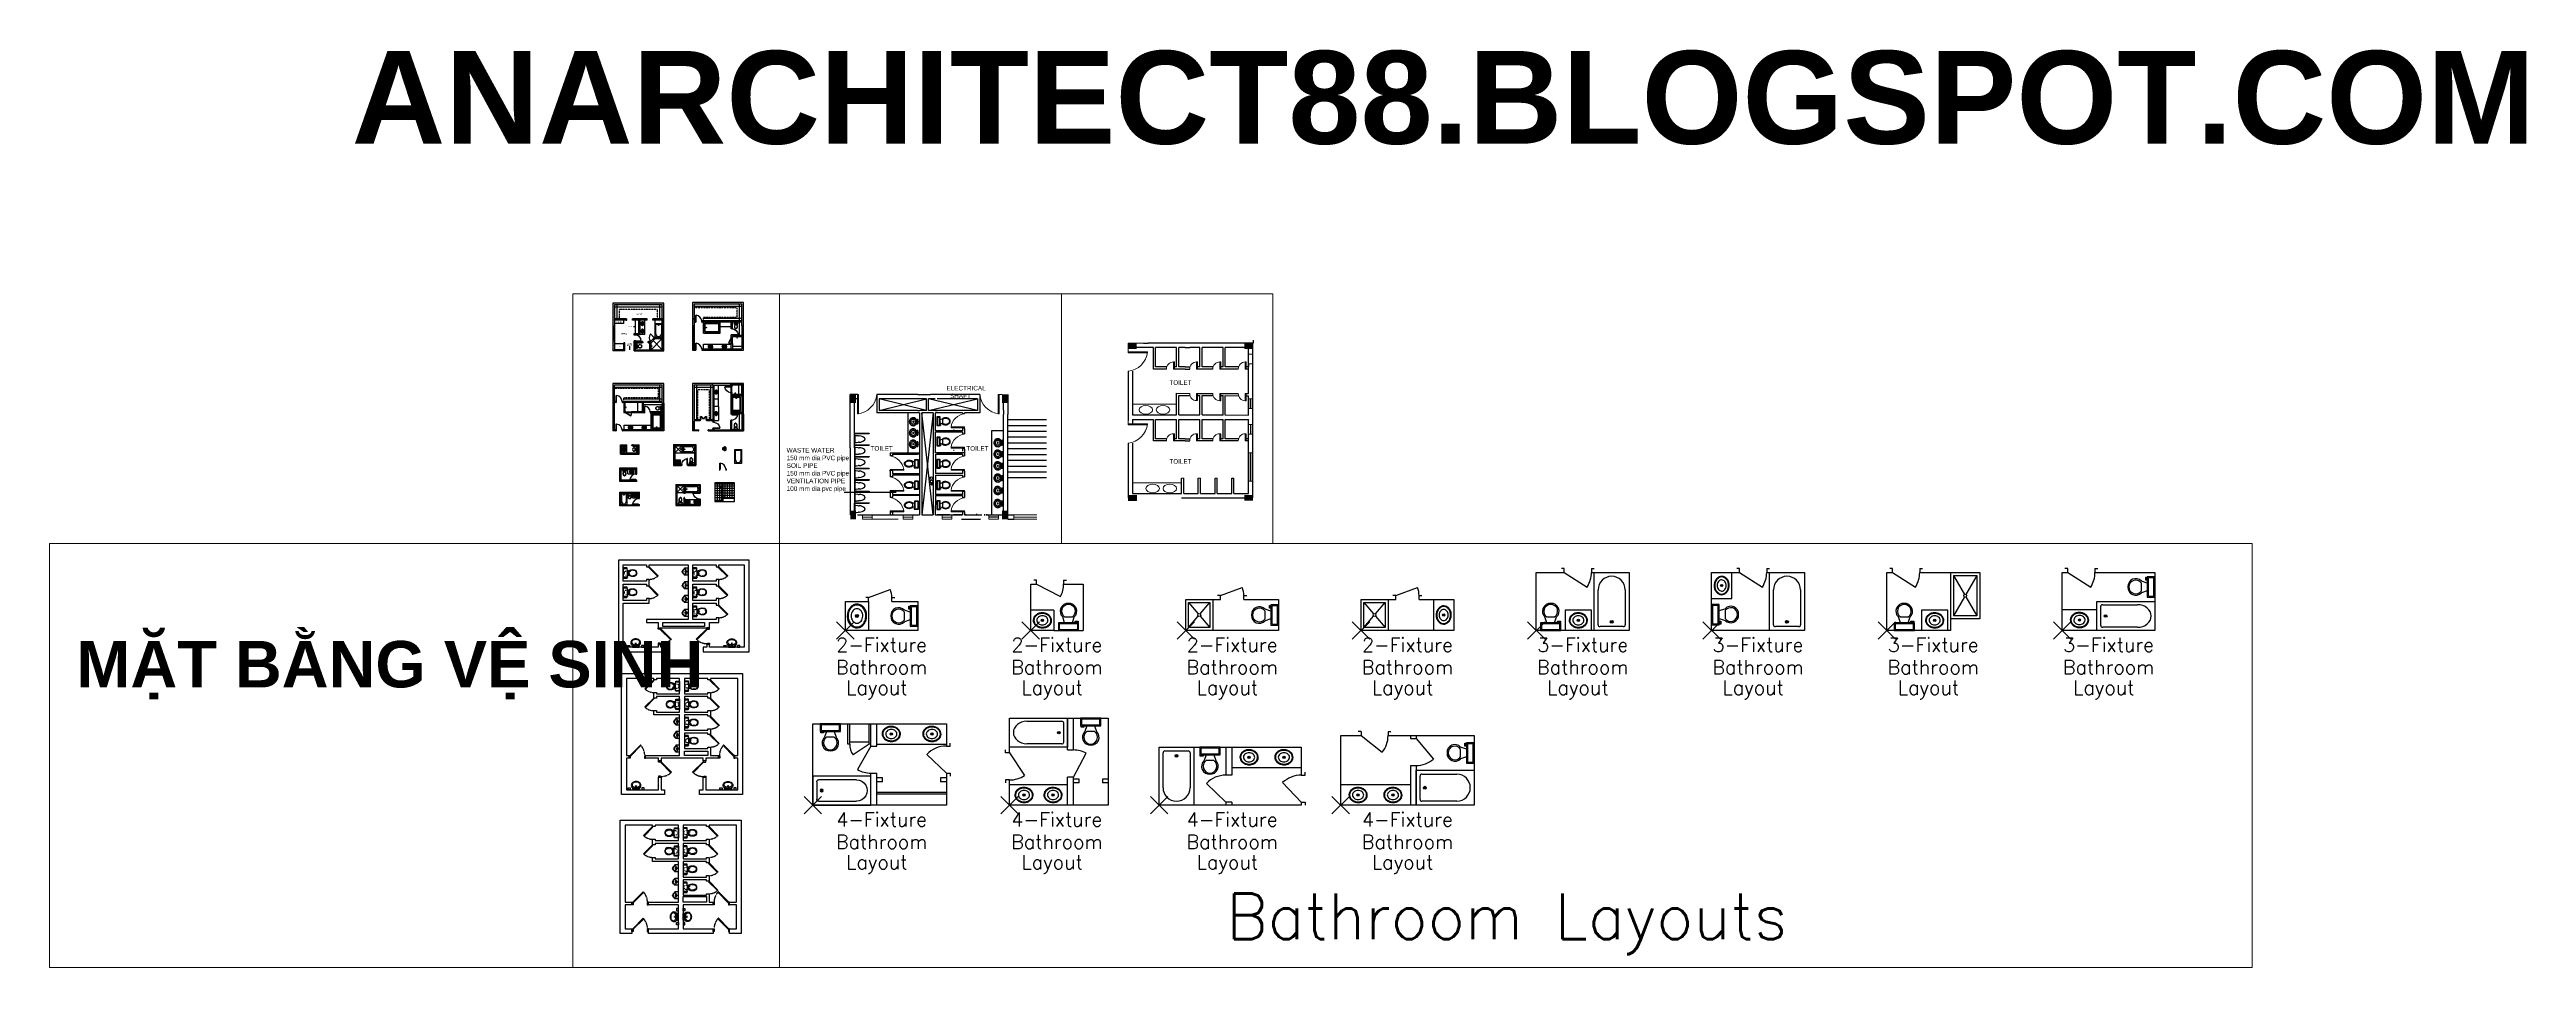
# Model space of a CAD drawing. Header units: inches. Extents: x 242965 to 445791, y 236206 to 423703.
# Drawn here: x 264325 to 392362, y 376269 to 423703 of the extents above; entities that cross this region are included whole.
import ezdxf
from ezdxf.enums import TextEntityAlignment as Align

# ---------------------------------------------------------------- set-up
doc = ezdxf.new("R2010")
doc.units = ezdxf.units.IN
doc.header["$MEASUREMENT"] = 0
for name, pattern in [('CENTER2', [562.5, 375, -62.5, 62.5, -62.5]), ('DASHEDX2', [1.5, 1, -0.5]), ('DOT', [0.25, 0, -0.25]), ('HIDDEN', [0.375, 0.25, -0.125])]:
    doc.linetypes.add(name, pattern=pattern)
for name, color, linetype, lineweight in [('2', 181, 'Continuous', 20), ('dimn', 7, 'Continuous', 13), ('layout', 230, 'Continuous', 25), ('LVL', 6, 'Continuous', 18), ('TEXT', 4, 'Continuous', 9), ('toil win', 94, 'Continuous', 18), ('txt', 5, 'Continuous', 30), ('w 1200', 192, 'Continuous', 18), ('w 2000', 96, 'Continuous', 18), ('WIND', 1, 'Continuous', 18)]:
    doc.layers.add(name, color=color, linetype=linetype, lineweight=lineweight)
for name, color, linetype in [('Block origin', 7, 'Continuous'), ('CAT', 4, 'Continuous'), ('CUA', 115, 'Continuous'), ('Furniture', 155, 'Continuous'), ('GRID', 8, 'CENTER2'), ('NOITHAT', 8, 'Continuous'), ('SHELVES', 1, 'DASHEDX2'), ('WALL', 8, 'Continuous')]:
    doc.layers.add(name, color=color, linetype=linetype)
doc.styles.add('ATTR', font='romans.shx', dxfattribs={"width": 0.8, "height": 0.7})
doc.styles.add('blk_label', font='romans.shx')
doc.styles.add('PADTIC-TEXT KHUNG LON TIEU DE', font='', dxfattribs={"height": 800})
doc.styles.get('PADTIC-TEXT KHUNG LON TIEU DE').set_extended_font_data('.VnHelvetInsH', bold=True)
doc.dimstyles.get("Standard").update_dxf_attribs({"dimtxt": 0.18, "dimasz": 0.18, "dimexe": 0.18, "dimexo": 0.0625, "dimgap": 0.09, "dimtad": 0, "dimtih": 1, "dimtoh": 1, "dimdec": 4, "dimzin": 0, "dimdsep": 46, "dimtxsty": 'Standard', "dimcen": 0.09, "dimadec": 0, "dimazin": 0, "dimtfac": 1, "dimtdec": 4, "dimtofl": 0, "dimtmove": 0, "dimatfit": 3, "dimfxl": 1, "dimtolj": 1, "dimtzin": 0, "dimarcsym": 0})

msp = doc.modelspace()

# ---------------------------------------------------------------- texts
for s, insert, char_height, width, attachment_point in [('CLOSET', (294633.123, 410046.654), 60, 690.2688, 1), ('SHELVES', (293626.299, 409652.959), 40, 690.2688, 1), ('OFFICE', (293868.576, 409048.642), 60, 690.2688, 1), ('MASTER BEDROOM', (294319.348, 408460.862), 40, 455.46667, 5), ('SHELVES', (294221.999, 409397.367), 40, 690.2688, 1), ('SHELVES', (295678.965, 409658.83), 40, 690.2688, 1), ('DESK', (293680.406, 408374.729), 40, 690.2688, 1)]:
    msp.add_mtext(s, dxfattribs=dict(insert=insert, char_height=char_height, width=width, attachment_point=attachment_point))
at = {"style": 'ATTR', "width": 0.8, "flags": 9}
msp.add_attdef('ESTCODE', (300102.062, 403035.432), '', height=0.0000144, rotation=270, dxfattribs=at)
for p in [(299077.385, 401091.802), (299137.386, 400681.802)]:
    msp.add_attdef('ESTCODE', p, '', height=0.000112, dxfattribs=at)
at = {"layer": '2', "style": 'PADTIC-TEXT KHUNG LON TIEU DE'}
msp.add_text('MÆT B»NG VÖ SINH', height=2400, dxfattribs=at).set_placement((265713.845, 390740.476))
at = {"layer": '2', "insert": (279942.785, 423631.509), "char_height": 4800, "width": 49002.93537, "attachment_point": 1, "style": 'PADTIC-TEXT KHUNG LON TIEU DE'}
msp.add_mtext('anarchitect88.blogspot.com', dxfattribs=at)
at = {"layer": 'LVL', "color": 4}
for p in [(322120.536, 406374.891), (322120.536, 402300.913)]:
    msp.add_text(' TOILET', height=238, dxfattribs=at).set_placement(p)

# ---------------------------------------------------------------- blocks, each defined once
blk = doc.blocks.new('Tieunam-mb1')
for p, q in [((180, 0), (-180, 0)), ((-180, 0), (-180, -185)), ((180, 0), (180, -185)), ((-140, -185), (-180, -185)), ((140, -185), (180, -185))]:
    blk.add_line(p, q)
at = {"color": 8}
for p, q in [((26, -41), (-26, -41)), ((0, -14), (0, -68))]:
    blk.add_line(p, q, dxfattribs=at)
for points in [[(-180, -185, 0.1036551), (-130, -223, -0.0230674), (-99, -249, 0.2044916), (0, -300, 0.0034894)], [(180, -185, -0.1036551), (130, -223, 0.0230674), (99, -249, -0.2044916), (0, -300, -0.0034894)]]:
    blk.add_lwpolyline(points, format="xyb")
for points in [[(-140, -185, 0.3209942), (-116, -207, -0.0252261), (-81, -236, 0.2555978), (0, -275, 0.2535474)], [(140, -185, -0.3209942), (116, -207, 0.0252261), (81, -236, -0.2555978), (0, -275, -0.2535474)]]:
    blk.add_lwpolyline(points, format="xyb", dxfattribs=at)
blk.add_circle((0, -41), 16.4, dxfattribs=at)
for centre, radius, start, end in [((-94, -170), 48, 111.74516, 198.22052), ((-16, -259), 165, 84.49494, 125.70253), ((1, -115), 55, 162.5203, 17.13297), ((16, -259), 165, 54.29747, 95.50506), ((94, -170), 48, 341.77948, 68.25484)]:
    blk.add_arc(centre, radius, start, end)
blk.add_arc((0, -105), 19.6, 147.16641, 32.83359, dxfattribs=at)
blk = doc.blocks.new('lavabo1')
for p, q in [((-172, -5), (172, -5)), ((-134, -72), (-112, -123)), ((-125, -67), (-96, -135)), ((-42, -188), (43, -188)), ((0, -223), (0, -152))]:
    blk.add_line(p, q)
for points in [[(-204, -113, 0.0605751), (-232, -154, 0.1213186), (-250, -228, 0.1213186), (-232, -301, 0.1052026), (-177, -367, 0.0883204), (-98, -409, 0.0792267), (0, -425, 0.0792267), (98, -409, 0.0883204), (177, -367, 0.1052026), (232, -301, 0.1213186), (250, -228, 0.1213186), (232, -154, 0.0605751), (204, -113, -0.1690321), (172, -30), (172, 0), (-172, 0), (-172, -30, -0.1690321)], [(0, -395, 0.0670707), (83, -384, 0.0795007), (147, -355, 0.1071366), (193, -307, 0.1405805), (208, -258, 0.1405805), (193, -208, 0.1071366), (147, -160, 0.0795007), (83, -131, 0.0670707), (0, -120, 0.0670707), (-83, -131, 0.0795007), (-147, -160, 0.1071366), (-193, -208, 0.1405805), (-208, -258, 0.1405805), (-193, -307, 0.1071366), (-147, -355, 0.0795007), (-83, -384, 0.0670707)]]:
    blk.add_lwpolyline(points, format="xyb", close=True)
for points in [[(-134, -72, 0.0445386), (-171, -96, 0.0674115), (-207, -134, 0.1213186)], [(204, -113, -0.0231676), (176, -89, 0.0883204), (98, -47, 0.0792267), (0, -31, 0.0792267), (-98, -47, 0.1194475), (-204, -113, 0.0333564)], [(207, -134, 0.0674115), (171, -96, 0.0883204), (95, -55, 0.0792267), (0, -40, 0.0792267), (-95, -55, 0.0333564), (-125, -67, 0.0674115)]]:
    blk.add_lwpolyline(points, format="xyb")
for centre, radius in [((-50, -71), 10.5), ((0, -188), 18.5), ((0, -188), 13.5), ((0, -71), 10.5), ((50, -71), 10.5)]:
    blk.add_circle(centre, radius)
for radius, start in [(76.1, 64.31707), (66.1, 52.90416)]:
    blk.add_arc((-145, -191), radius, start, 109.86138)
blk = doc.blocks.new('A$C7BCE3A9E')
for points in [[(216, 265), (216, 305), (213, 363), (210, 423), (203, 483), (203, 498), (201, 513), (199, 519), (194, 526), (188, 528), (176, 530), (23, 530), (13, 528), (5, 526), (2, 523), (0, 516), (0, 265), (0, 14), (2, 7), (5, 4), (13, 2), (23, 0), (176, 0), (188, 2), (194, 4), (199, 11), (201, 17), (203, 32), (203, 47), (210, 107), (213, 167), (216, 225)], [(211, 72), (211, 37), (223, 37), (223, 72)], [(688, 265), (684, 228), (677, 197), (669, 173), (657, 154), (640, 137), (616, 121), (592, 108), (568, 100), (549, 95), (524, 93), (502, 90), (485, 89), (465, 90), (442, 93), (410, 100), (383, 109), (360, 119), (335, 131), (313, 146), (297, 159), (267, 159), (267, 171), (286, 171), (290, 228), (290, 265), (290, 302), (286, 359), (267, 359), (267, 371), (297, 371), (313, 384), (335, 399), (360, 411), (383, 421), (410, 430), (442, 437), (465, 440), (485, 441), (502, 440), (524, 437), (549, 435), (568, 430), (592, 422), (616, 409), (640, 393), (657, 376), (669, 357), (677, 333), (684, 302)]]:
    blk.add_lwpolyline(points, close=True)
for points in [[(203, 483), (29, 483)], [(203, 47), (29, 47)], [(212, 380), (233, 383), (267, 389), (294, 394), (346, 416), (396, 433), (434, 440), (485, 443), (522, 440), (563, 435), (601, 423), (649, 395), (671, 368), (684, 336), (691, 299), (695, 265), (691, 231), (684, 194), (671, 162), (649, 135), (601, 107), (563, 95), (522, 90), (485, 87), (434, 90), (396, 97), (346, 114), (294, 136), (267, 141), (233, 147), (212, 150)]]:
    blk.add_lwpolyline(points)
at = {"linetype": 'DOT'}
for points in [[(212, 150), (186, 153), (162, 156), (103, 162), (79, 176), (67, 199), (62, 226), (62, 265), (62, 304), (67, 331), (79, 354), (103, 368), (162, 374), (186, 377), (212, 380)], [(665, 265), (659, 300), (650, 330), (627, 359), (597, 377), (563, 393), (526, 405), (489, 408), (448, 407), (409, 398), (377, 383), (354, 363), (334, 337), (323, 312), (316, 284), (316, 265)], [(665, 265), (659, 230), (650, 200), (627, 171), (597, 153), (563, 137), (526, 125), (489, 122), (448, 123), (409, 132), (377, 147), (354, 167), (334, 193), (323, 218), (316, 246), (316, 265)]]:
    blk.add_lwpolyline(points, dxfattribs=at)
blk = doc.blocks.new('BEXI')
at = {"layer": 'NOITHAT'}
blk.add_blockref('A$C7BCE3A9E', (0, -265), dxfattribs=at)
blk = doc.blocks.new('SNKOVLT')
for p, q in [((-1, 0), (1, 0)), ((0, 1), (0, -1))]:
    blk.add_line(p, q)
at = {"linetype": 'Continuous'}
for points in [[(-12.2, 0.4, 0.117634), (-11.5, -3.4, 0.104469), (-8.9, -6.8, 0.090016), (-5.1, -9.1, 0.08192), (-0.3, -10, 0.08192), (4.5, -9.4, 0.090016), (8.4, -7.4, 0.104469), (11.2, -4.1, 0.117634), (12.2, -0.4, 0.117634), (11.5, 3.4, 0.104469), (8.9, 6.8, 0.090016), (5.1, 9.1, 0.08192), (0.3, 10, 0.08192), (-4.5, 9.4, 0.090016), (-8.4, 7.4, 0.104469), (-11.2, 4.1, 0.117634)], [(-11.3, 0.2, 0.118622), (-10.5, -3.3, 0.104678), (-8.1, -6.4, 0.089562), (-4.5, -8.4, 0.081185), (-0.1, -9.2, 0.081185), (4.3, -8.5, 0.089562), (7.9, -6.6, 0.104678), (10.4, -3.5, 0.118622), (11.3, -0.2, 0.118622), (10.5, 3.3, 0.104678), (8.1, 6.4, 0.089562), (4.5, 8.4, 0.081185), (0.1, 9.2, 0.081185), (-4.3, 8.5, 0.089562), (-7.9, 6.6, 0.104678), (-10.4, 3.5, 0.118622)], [(-7.4, 0.1, 0.118283), (-6.9, -2.2, 0.104607), (-5.3, -4.2, 0.089718), (-3, -5.5, 0.081436), (-0.1, -6, 0.081436), (2.8, -5.6, 0.089718), (5.2, -4.3, 0.104607), (6.9, -2.3, 0.118283), (7.4, -0.1, 0.118283), (6.9, 2.2, 0.104607), (5.3, 4.2, 0.089718), (3, 5.5, 0.081436), (0.1, 6, 0.081436), (-2.8, 5.6, 0.089718), (-5.2, 4.3, 0.104607), (-6.9, 2.3, 0.118283)]]:
    blk.add_lwpolyline(points, format="xyb", close=True, dxfattribs=at)
for radius in [1.5, 1]:
    blk.add_circle((0, 0), radius)
blk = doc.blocks.new('WCLOSF1T')
for p, q in [((-10, -9.5), (-10, -8.5)), ((-10, -8.5), (-8, -8.5)), ((-7, -9.5), (-10, -9.5)), ((-8, -8.5), (-8, -8)), ((-7, -8), (-7, -9.5)), ((-4, -8), (-6, -14)), ((4, -14), (-4, -14)), ((4, -8), (6, -14)), ((9.5, -6), (9.5, -2))]:
    blk.add_line(p, q)
blk.add_lwpolyline([(10.5, -8), (10.5, 0), (-10.5, 0), (-10.5, -8)], close=True)
for points in [[(-9.5, -2), (-9.5, -6)], [(8.5, -1), (-8.5, -1)], [(-8.5, -7), (8.5, -7)]]:
    blk.add_lwpolyline(points)
for centre, radius, start, end in [((-8.625, -1.875), 0.8839, 81.8699, 188.1301), ((-8.625, -6.125), 0.8839, 171.869898, 278.1301), ((-0.4772, -19.9188), 8.0953, 133.01722, 273.38), ((0.0374, -19.8731), 7.127, 124.50543, 269.7), ((0.4773, -19.9188), 8.0953, 266.62, 46.9828), ((-0.0373, -19.8731), 7.127, 270.3, 55.4946), ((8.625, -1.875), 0.8839, 351.8699, 98.1301), ((8.625, -6.125), 0.8839, 261.8699, 8.1301)]:
    blk.add_arc(centre, radius, start, end)
at = {"style": 'ATTR', "width": 0.8, "flags": 9}
for tag in ['ESTPARA1', 'ESTMISC', 'ESTCODE']:
    blk.add_attdef(tag, (0, 0), '', height=0.7175, dxfattribs=at)
blk = doc.blocks.new('2-Fixture Bathroom Layout 1')
for p, q in [((0, 0), (0, 30)), ((0, 30), (24, 30)), ((24, 34), (21, 34)), ((24, 34), (46.5, 42.3)), ((24, 30), (24, 34)), ((24, 30), (24, 0)), ((48, 30), (48, 34)), ((48, 34), (51, 34)), ((48, 30), (75, 30)), ((75, 30), (75, 0)), ((75, 0), (0, 0))]:
    blk.add_line(p, q)
blk.add_arc((24, 34), 24, 360, 20.1902)
for name, p, rotation in [('SNKOVLT', (12, 15), 90), ('WCLOSF1T', (75, 15), 270)]:
    blk.add_blockref(name, p, dxfattribs=dict(rotation=rotation))
at = {"style": 'ATTR', "width": 0.8, "flags": 9}
blk.add_attdef('ESTCODE', (0, 0), '', height=0.00015, dxfattribs=at)
blk = doc.blocks.new('SNKOVLTS')
for p, q in [((-0.8, 0), (0.8, 0)), ((0, 0.8), (0, -0.8))]:
    blk.add_line(p, q)
at = {"linetype": 'Continuous'}
for points in [[(-9.5, 0.3, 0.117634), (-8.9, -2.6, 0.104469), (-6.9, -5.3, 0.090016), (-3.9, -7, 0.08192), (-0.3, -7.8, 0.08192), (3.5, -7.3, 0.090016), (6.5, -5.7, 0.104469), (8.7, -3.2, 0.117634), (9.5, -0.3, 0.117634), (8.9, 2.6, 0.104469), (6.9, 5.3, 0.090016), (3.9, 7, 0.08192), (0.3, 7.8, 0.08192), (-3.5, 7.3, 0.090016), (-6.5, 5.7, 0.104469), (-8.7, 3.2, 0.117634)], [(-8.8, 0.1, 0.118622), (-8.2, -2.5, 0.104678), (-6.3, -4.9, 0.089562), (-3.5, -6.5, 0.081185), (-0.1, -7.1, 0.081185), (3.3, -6.6, 0.089562), (6.1, -5.1, 0.104678), (8.1, -2.8, 0.118622), (8.8, -0.1, 0.118622), (8.2, 2.5, 0.104678), (6.3, 4.9, 0.089562), (3.5, 6.5, 0.081185), (0.1, 7.1, 0.081185), (-3.3, 6.6, 0.089562), (-6.1, 5.1, 0.104678), (-8.1, 2.8, 0.118622)], [(-5.8, 0.1, 0.118283), (-5.4, -1.7, 0.104607), (-4.1, -3.3, 0.089718), (-2.3, -4.3, 0.081436), (-0.1, -4.7, 0.081436), (2.2, -4.3, 0.089718), (4, -3.4, 0.104607), (5.3, -1.8, 0.118283), (5.8, -0.1, 0.118283), (5.4, 1.7, 0.104607), (4.1, 3.3, 0.089718), (2.3, 4.3, 0.081436), (0.1, 4.7, 0.081436), (-2.2, 4.3, 0.089718), (-4, 3.4, 0.104607), (-5.3, 1.8, 0.118283)]]:
    blk.add_lwpolyline(points, format="xyb", close=True, dxfattribs=at)
for radius in [1.16, 0.776]:
    blk.add_circle((0, 0), radius)
blk = doc.blocks.new('2-Fixture Bathroom Layout 2')
for p, q in [((6, 52), (3, 52)), ((6, 48), (6, 52)), ((34, 52), (34, 48)), ((34, 52), (37, 52)), ((0, 0), (0, 48)), ((0, 48), (6, 48)), ((6, 48), (30.8, 35)), ((34, 48), (54, 48)), ((54, 48), (54, 0)), ((24, 21), (0, 21)), ((24, 0), (0, 0)), ((24, 21), (24, 0)), ((24, 0), (54, 0))]:
    blk.add_line(p, q)
blk.add_arc((6, 48), 28, 332.2828, 0)
at = {"rotation": 180}
blk.add_blockref('WCLOSF1T', (39, 0), dxfattribs=at)
blk.add_blockref('SNKOVLTS', (12, 10.5))
at = {"style": 'ATTR', "width": 0.8, "flags": 9}
blk.add_attdef('ESTCODE', (0, 0), '', height=0.000108, dxfattribs=at)
blk = doc.blocks.new('2-Fixture Bathroom Layout 3')
for p, q in [((0, 32), (36, 32)), ((0, 0), (0, 32)), ((3, 29), (25, 29)), ((3, 29), (13, 17.1)), ((3, 3), (3, 29)), ((15, 17.1), (25, 29)), ((25, 29), (25, 3)), ((28, 32), (28, 0)), ((36, 36), (33, 36)), ((36, 36), (58.5, 44.3)), ((36, 32), (36, 36)), ((60, 32), (60, 36)), ((60, 36), (63, 36)), ((60, 32), (96, 32)), ((96, 32), (96, 0)), ((96, 0), (0, 0)), ((3, 3), (13, 14.9)), ((25, 3), (3, 3)), ((15, 14.9), (25, 3))]:
    blk.add_line(p, q)
blk.add_circle((14, 16), 1.5)
blk.add_arc((36, 36), 24, 360, 20.1902)
at = {"rotation": 270}
blk.add_blockref('WCLOSF1T', (96, 16), dxfattribs=at)
at = {"style": 'ATTR', "width": 0.8, "flags": 9}
blk.add_attdef('ESTCODE', (0, 0), '', height=0.000192, dxfattribs=at)
blk = doc.blocks.new('2-Fixture Bathroom Layout 4')
for p, q in [((0, 32), (36, 32)), ((0, 0), (0, 32)), ((3, 29), (25, 29)), ((3, 3), (3, 29)), ((3, 29), (13, 17.1)), ((15, 17.1), (25, 29)), ((25, 29), (25, 3)), ((28, 32), (28, 0)), ((36, 36), (33, 36)), ((36, 36), (58.5, 44.3)), ((36, 32), (36, 36)), ((60, 36), (63, 36)), ((60, 32), (60, 36)), ((60, 32), (96, 32)), ((75, 32), (75, 0)), ((96, 32), (96, 0)), ((96, 0), (0, 0)), ((3, 3), (13, 14.9)), ((25, 3), (3, 3)), ((15, 14.9), (25, 3))]:
    blk.add_line(p, q)
blk.add_circle((14, 16), 1.5)
blk.add_arc((36, 36), 24, 360, 20.1902)
at = {"rotation": 90}
blk.add_blockref('SNKOVLTS', (85.5, 16), dxfattribs=at)
at = {"style": 'ATTR', "width": 0.8, "flags": 9}
blk.add_attdef('ESTCODE', (0, 0), '', height=0.000192, dxfattribs=at)
blk = doc.blocks.new('TUB3660T')
for p, q in [((8, 18), (10, 18)), ((9, 19), (9, 17))]:
    blk.add_line(p, q)
blk.add_lwpolyline([(0, 0), (0, 36), (60, 36), (60, 0)], close=True)
for points in [[(4, 6), (4, 30)], [(6, 32), (42, 32)], [(42, 4), (6, 4)]]:
    blk.add_lwpolyline(points)
for radius in [1.5, 1]:
    blk.add_circle((9, 18), radius)
for centre, radius, start, end in [((5.75, 30.25), 1.77, 81.8699, 188.1301), ((42, 18), 14, 270, 90), ((5.75, 5.75), 1.77, 171.8699, 278.1301)]:
    blk.add_arc(centre, radius, start, end)
blk = doc.blocks.new('3-Fixture Bathroom Layout 1')
for p, q in [((0, 60), (29, 60)), ((0, 0), (0, 60)), ((29, 64), (26, 64)), ((29, 60), (29, 64)), ((29, 60), (52.6, 44.9)), ((57, 64), (60, 64)), ((57, 64), (57, 60)), ((57, 60), (96, 60)), ((96, 60), (96, 0)), ((96, 0), (0, 0)), ((57, 21), (30, 21)), ((30, 21), (30, 0)), ((57, 0), (57, 21))]:
    blk.add_line(p, q)
blk.add_arc((29, 60), 28, 327.3713, 0)
for name, p, rotation in [('TUB3660T', (96, 0), 90), ('WCLOSF1T', (15, 0), 180)]:
    blk.add_blockref(name, p, dxfattribs=dict(rotation=rotation))
blk.add_blockref('SNKOVLTS', (43.5, 10.5))
at = {"style": 'ATTR', "width": 0.8, "flags": 9}
blk.add_attdef('ESTCODE', (0, 0), '', height=0.000192, dxfattribs=at)
blk = doc.blocks.new('3-Fixture Bathroom Layout 2')
for p, q in [((0, 0), (0, 60)), ((0, 60), (29, 60)), ((21, 33), (21, 60)), ((29, 64), (26, 64)), ((29, 60), (29, 64)), ((29, 60), (52.6, 44.9)), ((57, 64), (60, 64)), ((57, 64), (57, 60)), ((57, 60), (96, 60)), ((96, 60), (96, 0)), ((0, 33), (21, 33)), ((96, 0), (0, 0))]:
    blk.add_line(p, q)
blk.add_arc((29, 60), 28, 327.3713, 0)
for name, p, rotation in [('SNKOVLTS', (10.5, 46.5), 270), ('TUB3660T', (96, 0), 90), ('WCLOSF1T', (0, 16.5), 90)]:
    blk.add_blockref(name, p, dxfattribs=dict(rotation=rotation))
at = {"style": 'ATTR', "width": 0.8, "flags": 9}
blk.add_attdef('ESTCODE', (0, 0), '', height=0.000192, dxfattribs=at)
blk = doc.blocks.new('3-Fixture Bathroom Layout 3')
for p, q in [((0, 0), (0, 60)), ((0, 60), (6, 60)), ((6, 64), (3, 64)), ((6, 60), (6, 64)), ((6, 60), (29.6, 44.9)), ((34, 64), (37, 64)), ((34, 64), (34, 60)), ((34, 60), (96, 60)), ((66, 60), (66, 0)), ((69, 57), (80.3, 37.3)), ((69, 57), (93, 57)), ((69, 57), (69, 15)), ((93, 57), (81.7, 37.3)), ((93, 57), (93, 15)), ((96, 60), (96, 12)), ((80.3, 34.7), (69, 15)), ((81.7, 34.7), (93, 15)), ((66, 0), (0, 0)), ((63, 21), (36, 21)), ((36, 21), (36, 0)), ((63, 0), (63, 21)), ((96, 12), (66, 12)), ((93, 15), (69, 15))]:
    blk.add_line(p, q)
blk.add_circle((81, 36), 1.5)
blk.add_arc((6, 60), 28, 327.3713, 0)
at = {"rotation": 180}
blk.add_blockref('WCLOSF1T', (18, 0), dxfattribs=at)
blk.add_blockref('SNKOVLTS', (49.5, 10.5))
at = {"style": 'ATTR', "width": 0.8, "flags": 9}
blk.add_attdef('ESTCODE', (0, 0), '', height=0.000192, dxfattribs=at)
blk = doc.blocks.new('3-Fixture Bathroom Layout 4')
for p, q in [((0, 0), (0, 60)), ((0, 60), (6, 60)), ((6, 64), (3, 64)), ((6, 60), (6, 64)), ((6, 60), (29.6, 44.9)), ((34, 64), (37, 64)), ((34, 64), (34, 60)), ((34, 60), (96, 60)), ((96, 60), (96, 0)), ((36, 21.3), (0, 21.3)), ((66, 0), (0, 0)), ((96, 0), (66, 0))]:
    blk.add_line(p, q)
blk.add_arc((6, 60), 28, 327.3713, 0)
at = {"rotation": 270}
blk.add_blockref('WCLOSF1T', (96, 45), dxfattribs=at)
at = {"yscale": 0.8333333333333334}
blk.add_blockref('TUB3660T', (36, 0), dxfattribs=at)
blk.add_blockref('SNKOVLTS', (18, 10.8))
at = {"style": 'ATTR', "width": 0.8, "flags": 9}
blk.add_attdef('ESTCODE', (0, 0), '', height=0.000192, dxfattribs=at)
blk = doc.blocks.new('BT30601T')
for p, q in [((8, -15), (10, -15)), ((9, -14), (9, -16))]:
    blk.add_line(p, q)
blk.add_lwpolyline([(0, -30), (0, 0), (60, 0), (60, -30)], close=True)
for points in [[(4, -24), (4, -6)], [(6, -4), (45, -4)], [(45, -26), (6, -26)]]:
    blk.add_lwpolyline(points)
for radius in [1.5, 1]:
    blk.add_circle((9, -15), radius)
for centre, radius, start, end in [((5.75, -5.75), 1.768, 81.8699, 188.1301), ((5.75, -24.25), 1.768, 171.8699, 278.1301), ((45.012, -15), 11, 269.9408, 90.05919)]:
    blk.add_arc(centre, radius, start, end)
at = {"style": 'ATTR', "width": 0.8, "flags": 9}
blk.add_attdef('ESTCODE', (0, 0), '', height=0.7, dxfattribs=at)
blk = doc.blocks.new('4-Fixture Bathroom Layout 1')
for p, q in [((0, 84.1), (138, 84.1)), ((0, 0.1), (0, 84.1)), ((36, 63.1), (36, 84.1)), ((38, 63.1), (38, 84.1)), ((58, 63.1), (58, 84.1)), ((60, 61.1), (60, 84.1)), ((66, 61.1), (66, 84.1)), ((138, 84.1), (138, 61.1)), ((38, 63.1), (36, 63.1)), ((58, 65.1), (38, 65.1)), ((58, 63.1), (41.5, 51.9)), ((60, 61.1), (46.1, 36.8)), ((60, 63.1), (58, 63.1)), ((60, 61.1), (66, 61.1)), ((66, 63.1), (138, 63.1)), ((138, 33.1), (117.7, 52.3)), ((138, 61.1), (142, 61.1)), ((142, 61.1), (142, 64.1)), ((60, 0.1), (60, 33.1)), ((60, 33.1), (66, 33.1)), ((66, 0.1), (66, 33.1)), ((72, 28.1), (66, 28.1)), ((72, 24.1), (72, 28.1)), ((138, 28.1), (132, 28.1)), ((132, 28.1), (132, 24.1)), ((138, 33.1), (138, 0.1)), ((138, 33.1), (142, 33.1)), ((142, 33.1), (142, 30.1)), ((138, 0.1), (0, 0.1)), ((72, 24.1), (66, 24.1)), ((138, 12.9), (66, 12.9)), ((138, 11.4), (66, 11.4)), ((138, 24.1), (132, 24.1))]:
    blk.add_line(p, q)
for centre, radius, start, end in [((58, 63.1), 20, 180, 214.0693), ((138, 33.1), 28, 90, 136.6059), ((60, 61.1), 28, 240.1343, 270)]:
    blk.add_arc(centre, radius, start, end)
for name, p in [('WCLOSF1T', (18, 84.1)), ('SNKOVLTS', (81, 73.6)), ('SNKOVLTS', (123, 73.6))]:
    blk.add_blockref(name, p)
at = {"yscale": -1}
blk.add_blockref('BT30601T', (0, 0.1), dxfattribs=at)
at = {"style": 'ATTR', "width": 0.8, "flags": 9}
blk.add_attdef('ESTCODE', (0, 0), '', height=0.000284, dxfattribs=at)
blk = doc.blocks.new('4-Fixture Bathroom Layout 2')
for p, q in [((0, 90), (102, 90)), ((0, 54), (0, 90)), ((60, 57), (60, 90)), ((66, 57), (66, 90)), ((102, 90), (102, 0)), ((-4, 54), (-4, 57)), ((0, 54), (-4, 54)), ((0, 54), (15.5, 30.7)), ((60, 57), (66, 57)), ((66, 29), (79.4, 53.6)), ((0, 26), (-4, 26)), ((-4, 26), (-4, 23)), ((0, 0), (0, 26)), ((60, 0), (60, 29)), ((66, 29), (60, 29)), ((66, 0), (66, 29)), ((72, 27), (66, 27)), ((72, 23), (72, 27)), ((102, 27), (96, 27)), ((96, 27), (96, 23)), ((60, 21), (0, 21)), ((102, 0), (0, 0)), ((72, 23), (66, 23)), ((102, 23), (96, 23))]:
    blk.add_line(p, q)
for centre, start, end in [((66, 29), 61.335, 90), ((0, 54), 270, 303.5901)]:
    blk.add_arc(centre, 28, start, end)
at = {"yscale": 0.8333333333333334, "rotation": 180}
blk.add_blockref('TUB3660T', (60, 90), dxfattribs=at)
for name, p in [('WCLOSF1T', (84, 90)), ('SNKOVLTS', (15, 10.5)), ('SNKOVLTS', (45, 10.5))]:
    blk.add_blockref(name, p)
at = {"style": 'ATTR', "width": 0.8, "flags": 9}
blk.add_attdef('ESTCODE', (0, 0), '', height=0.000212, dxfattribs=at)
blk = doc.blocks.new('4-Fixture Bathroom Layout 3')
for p, q in [((0, 60), (147, 60)), ((0, 0), (0, 60)), ((69, 60), (69, 31)), ((75, 60), (75, 31)), ((147, 60), (147, 31)), ((75, 31), (69, 31)), ((75, 39), (147, 39)), ((147, 31), (151, 31)), ((151, 31), (151, 34)), ((147, 0), (0, 0)), ((48.9, 22.5), (69, 3)), ((75, 3), (69, 3)), ((69, 3), (69, 0)), ((75, 3), (75, 0)), ((127.7, 23.3), (147, 3)), ((147, 3), (147, 0)), ((147, 3), (151, 3)), ((151, 3), (151, 0))]:
    blk.add_line(p, q)
for centre, end in [((69, 3), 135.9448), ((147, 3), 133.6388)]:
    blk.add_arc(centre, 28, 90, end)
at = {"rotation": 270}
blk.add_blockref('TUB3660T', (0, 60), dxfattribs=at)
for name, p in [('WCLOSF1T', (52.5, 60)), ('SNKOVLTS', (93, 49.5)), ('SNKOVLTS', (129, 49.5))]:
    blk.add_blockref(name, p)
at = {"style": 'ATTR', "width": 0.8, "flags": 9}
blk.add_attdef('ESTCODE', (0, 0), '', height=0.000302, dxfattribs=at)
blk = doc.blocks.new('4-Fixture Bathroom Layout 4')
for p, q in [((0, 72), (21, 72)), ((0, 0), (0, 72)), ((21, 76), (18, 76)), ((21, 76), (21, 72)), ((21, 72), (42.9, 54.6)), ((49, 76), (49, 72)), ((49, 76), (52, 76)), ((49, 72), (138, 72)), ((72, 72), (72, 69)), ((72, 69), (78, 69)), ((78, 72), (78, 69)), ((78, 69), (96, 47.5)), ((138, 72), (138, 0)), ((72, 41), (72, 0)), ((72, 41), (78, 41)), ((78, 41), (78, 0)), ((72, 21), (0, 21)), ((138, 0), (0, 0))]:
    blk.add_line(p, q)
for centre, start, end in [((21, 72), 321.6176, 0), ((78, 69), 270, 309.9169)]:
    blk.add_arc(centre, 28, start, end)
at = {"rotation": 270}
blk.add_blockref('WCLOSF1T', (138, 54), dxfattribs=at)
for name, p in [('TUB3660T', (78, 0)), ('SNKOVLTS', (18, 10.5)), ('SNKOVLTS', (54, 10.5))]:
    blk.add_blockref(name, p)
at = {"style": 'ATTR', "width": 0.8, "flags": 9}
blk.add_attdef('ESTCODE', (0, 0), '', height=0.000276, dxfattribs=at)
blk = doc.blocks.new('BATHROOM LAYOUTS')
at = {"layer": 'Block origin', "color": 1}
for p, q in [((-46.6, -9.1), (-28.5, 9.1)), ((-46.6, 9.1), (-28.5, -9.1)), ((145.1, -9.1), (163.3, 9.1)), ((145.1, 9.1), (163.3, -9.1)), ((305.4, -9.1), (323.5, 9.1)), ((305.4, 9.1), (323.5, -9.1)), ((486.6, -9.1), (504.7, 9.1)), ((486.6, 9.1), (504.7, -9.1)), ((667.8, -9.1), (685.9, 9.1)), ((667.8, 9.1), (685.9, -9.1)), ((849, -9.1), (867.1, 9.1)), ((849, 9.1), (867.1, -9.1)), ((1030.2, -9.1), (1048.3, 9.1)), ((1030.2, 9.1), (1048.3, -9.1)), ((1211.4, -9.1), (1229.5, 9.1)), ((1211.4, 9.1), (1229.5, -9.1)), ((-80.1, -189.5), (-62, -171.4)), ((-80.1, -171.4), (-62, -189.5)), ((123.1, -189.5), (141.3, -171.4)), ((123.1, -171.4), (141.3, -189.5)), ((277.9, -189.5), (296, -171.4)), ((277.9, -171.4), (296, -189.5)), ((465.6, -189.5), (483.7, -171.4)), ((465.6, -171.4), (483.7, -189.5))]:
    blk.add_line(p, q, dxfattribs=at)
for name, p in [('2-Fixture Bathroom Layout 2', (154.2, 0)), ('3-Fixture Bathroom Layout 1', (676.8, 0)), ('3-Fixture Bathroom Layout 2', (858, 0)), ('3-Fixture Bathroom Layout 3', (1039.2, 0)), ('3-Fixture Bathroom Layout 4', (1220.4, 0)), ('2-Fixture Bathroom Layout 1', (-37.5, 0)), ('2-Fixture Bathroom Layout 3', (314.4, 0)), ('2-Fixture Bathroom Layout 4', (495.6, 0)), ('4-Fixture Bathroom Layout 1', (-71, -180.5)), ('4-Fixture Bathroom Layout 2', (132.2, -180.5)), ('4-Fixture Bathroom Layout 3', (286.9, -180.5)), ('4-Fixture Bathroom Layout 4', (474.6, -180.5))]:
    blk.add_blockref(name, p)
at = {"layer": 'TEXT', "style": 'blk_label'}
for s, height, p in [('2-Fixture', 14.5, (0, -14.5)), ('2-Fixture', 14.5, (181.2, -14.5)), ('2-Fixture', 14.5, (362.4, -14.5)), ('2-Fixture', 14.5, (543.6, -14.5)), ('3-Fixture', 14.5, (724.8, -14.5)), ('3-Fixture', 14.5, (906, -14.5)), ('3-Fixture', 14.5, (1087.2, -14.5)), ('3-Fixture', 14.5, (1268.5, -14.5)), ('Bathroom', 14.5, (0, -38)), ('Bathroom', 14.5, (181.2, -38)), ('Bathroom', 14.5, (362.4, -38)), ('Bathroom', 14.5, (543.6, -38)), ('Bathroom', 14.5, (724.8, -38)), ('Bathroom', 14.5, (906, -38)), ('Bathroom', 14.5, (1087.2, -38)), ('Bathroom', 14.5, (1268.5, -38)), ('Layout ', 14.5, (0, -61.5)), ('Layout ', 14.5, (181.2, -61.5)), ('Layout ', 14.5, (362.4, -61.5)), ('Layout ', 14.5, (543.6, -61.5)), ('Layout ', 14.5, (724.8, -61.5)), ('Layout ', 14.5, (906, -61.5)), ('Layout ', 14.5, (1087.2, -61.5)), ('Layout ', 14.5, (1268.5, -61.5)), ('4-Fixture', 14.5, (0, -195)), ('4-Fixture', 14.5, (181.2, -195)), ('4-Fixture', 14.5, (362.4, -195)), ('4-Fixture', 14.5, (543.6, -195)), ('Bathroom', 14.5, (0, -218.5)), ('Bathroom', 14.5, (181.2, -218.5)), ('Bathroom', 14.5, (362.4, -218.5)), ('Bathroom', 14.5, (543.6, -218.5)), ('Layout ', 14.5, (0, -242)), ('Layout ', 14.5, (181.2, -242)), ('Layout ', 14.5, (362.4, -242)), ('Layout ', 14.5, (543.6, -242)), ('Bathroom Layouts', 47.13, (646.4, -303.2))]:
    blk.add_text(s, height=height, dxfattribs=at).set_placement(p, align=Align.MIDDLE)
blk = doc.blocks.new('Tank Toilet 3 PV')
for p, q in [((-10, -8), (-8, -8)), ((-10, -10), (-10, -8)), ((-7, -10), (-10, -10)), ((-8, -8), (-8, -8)), ((-7, -8), (-7, -10)), ((-4, -8), (-6, -14)), ((4, -14), (-4, -14)), ((4, -8), (6, -14)), ((10, -6), (10, -2))]:
    blk.add_line(p, q)
blk.add_lwpolyline([(10, -8), (10, 0), (-10, 0), (-10, -8)], close=True)
for points in [[(-10, -2), (-10, -6)], [(8, -1), (-8, -1)], [(-8, -7), (8, -7)]]:
    blk.add_lwpolyline(points)
for centre, radius, start, end in [((-9, -2), 0.884, 81.8699, 188.1301), ((-9, -6), 0.884, 171.8699, 278.1301), ((4, -22), 12.2, 141.4691, 247.9714), ((4, -22), 11.3, 136.3677, 238.9468), ((0, -28), 4, 245.7318, 294.2682), ((0, -29), 4, 254.8605, 285.1395), ((-4, -22), 12.2, 292.0284, 38.5307), ((-4, -22), 11.3, 301.053, 43.6321), ((9, -2), 0.884, 351.8699, 98.1301), ((9, -6), 0.884, 261.8699, 8.1301)]:
    blk.add_arc(centre, radius, start, end)
at = {"style": 'ATTR', "width": 0.8, "flags": 9}
blk.add_attdef('ESTCODE', (0, 0), '', height=0.000000846, dxfattribs=at)
blk = doc.blocks.new('Sink Faucet A PV')
for p, q in [((-4.107, 0.125), (-4.375, 0.125)), ((-3.75, 0.4789), (-3.75, 0.75)), ((-3.5, 0.482), (-3.5, 0.75)), ((-3.1461, 0.125), (-2.875, 0.125)), ((3.143, 0.125), (2.875, 0.125)), ((3.5, 0.4789), (3.5, 0.75)), ((3.75, 0.482), (3.75, 0.75)), ((4.1039, 0.125), (4.375, 0.125)), ((-4.1039, -0.125), (-4.375, -0.125)), ((-3.75, -0.482), (-3.75, -0.75)), ((-3.5, -0.4789), (-3.5, -0.75)), ((-3.143, -0.125), (-2.875, -0.125)), ((-0.5, -0.8639), (-0.5, -4.5)), ((0.5, -4.5), (0.5, -0.8631)), ((3.1461, -0.125), (2.875, -0.125)), ((3.5, -0.482), (3.5, -0.75)), ((3.75, -0.4789), (3.75, -0.75)), ((4.107, -0.125), (4.375, -0.125))]:
    blk.add_line(p, q)
for centre, radius in [((-3.625, 0), 1.375), ((-4.625, 0), 0.2795), ((-3.625, 0), 0.5), ((-3.625, 1), 0.2795), ((-2.625, 0), 0.2795), ((0, 0), 0.5), ((3.625, 0), 1.375), ((2.625, 0), 0.2795), ((3.625, 0), 0.5), ((3.625, 1), 0.2795), ((4.625, 0), 0.2795), ((-3.625, -1), 0.2795), ((3.625, -1), 0.2795)]:
    blk.add_circle(centre, radius)
for centre, radius, start, end in [((-3.625, 0), 1, 105.2407, 164.2093), ((-3.625, 0), 1, 16.44125, 74.07887), ((0, 0), 1.5, 289.6514, 250.3603), ((0, 0), 1, 300.3431, 239.7554), ((3.625, 0), 1, 106.12, 164.0884), ((3.625, 0), 1, 16.23422, 73.90469), ((-3.625, 0), 1, 196.2342, 253.9047), ((-3.625, 0), 1, 286.12, 344.0884), ((0, -4.5), 0.5, 180, 0), ((3.625, 0), 1, 196.4413, 254.0789), ((3.625, 0), 1, 285.2407, 344.2093)]:
    blk.add_arc(centre, radius, start, end)
at = {"style": 'ATTR', "width": 0.8, "flags": 9}
blk.add_attdef('ESTCODE', (0, 0), '', height=0.00002, dxfattribs=at)
blk = doc.blocks.new('36X72 Bathtub PV')
for p, q in [((8, -18), (10, -18)), ((9, -17), (9, -19))]:
    blk.add_line(p, q)
blk.add_lwpolyline([(0, -36), (0, 0), (72, 0), (72, -36)], close=True)
for points in [[(4, -30), (4, -6)], [(6, -4), (54, -4)], [(54, -32), (6, -32)]]:
    blk.add_lwpolyline(points)
for radius in [1.5, 1]:
    blk.add_circle((9, -18), radius)
for centre, radius, start, end in [((5.75, -5.75), 1.77, 81.8699, 188.1301), ((5.75, -30.25), 1.77, 171.8699, 278.1301), ((54, -18), 14, 270, 90)]:
    blk.add_arc(centre, radius, start, end)
at = {"style": 'ATTR', "width": 0.8, "flags": 9}
blk.add_attdef('ESTCODE', (0, 0), '', height=0.00000144, dxfattribs=at)
blk = doc.blocks.new('Tank Toilet 1 PV')
for p, q in [((-10, -8.5), (-8, -8.5)), ((-10, -9.5), (-10, -8.5)), ((-7, -9.5), (-10, -9.5)), ((-8, -8.5), (-8, -8)), ((-7, -8), (-7, -9.5)), ((-4, -8), (-6, -14)), ((4, -14), (-4, -14)), ((4, -8), (6, -14)), ((9.5, -6), (9.5, -2))]:
    blk.add_line(p, q)
blk.add_lwpolyline([(10.5, -8), (10.5, 0), (-10.5, 0), (-10.5, -8)], close=True)
for points in [[(-9.5, -2), (-9.5, -6)], [(8.5, -1), (-8.5, -1)], [(-8.5, -7), (8.5, -7)]]:
    blk.add_lwpolyline(points)
for centre, radius, start, end in [((-8.625, -1.875), 0.8839, 81.8699, 188.1301), ((-8.625, -6.125), 0.8839, 171.869898, 278.1301), ((-0.4772, -19.9188), 8.0953, 133.01722, 273.38), ((0.0374, -19.8731), 7.127, 124.50543, 269.7), ((-0.0373, -19.8731), 7.127, 270.3, 55.4946), ((0.4773, -19.9188), 8.0953, 266.62, 46.9828), ((8.625, -1.875), 0.8839, 351.8699, 98.1301), ((8.625, -6.125), 0.8839, 261.8699, 8.1301)]:
    blk.add_arc(centre, radius, start, end)
at = {"style": 'ATTR', "width": 0.8, "flags": 9}
blk.add_attdef('ESTCODE', (0, 0), '', height=0.000000718, dxfattribs=at)
blk = doc.blocks.new('30 door')
for p, q in [((-6, 4), (-36, 4)), ((-36, 2), (-36, 4)), ((-6, 2), (-36, 2)), ((-6, 34), (0, 34)), ((-6, 34), (-6, 32)), ((-6, 32), (0, 32)), ((-6, 2), (-6, 4)), ((-6, 0), (-6, 2)), ((-6, 2), (0, 2)), ((-6, 0), (0, 0)), ((0, 32), (0, 34)), ((0, 0), (0, 2))]:
    blk.add_line(p, q)
blk.add_arc((-3, -1), 33.3, 95.0816, 171.9808)
blk = doc.blocks.new('30X60 Bathtub PV')
for p, q in [((8, -15), (10, -15)), ((9, -14), (9, -16))]:
    blk.add_line(p, q)
blk.add_lwpolyline([(0, -30), (0, 0), (60, 0), (60, -30)], close=True)
for points in [[(4, -24), (4, -6)], [(6, -4), (45, -4)], [(45, -26), (6, -26)]]:
    blk.add_lwpolyline(points)
for radius in [1.5, 1]:
    blk.add_circle((9, -15), radius)
for centre, radius, start, end in [((5.75, -5.75), 1.768, 81.8699, 188.1301), ((5.75, -24.25), 1.768, 171.8699, 278.1301), ((45.012, -15), 11, 269.9408, 90.05919)]:
    blk.add_arc(centre, radius, start, end)
at = {"style": 'ATTR', "width": 0.8, "flags": 9}
blk.add_attdef('ESTCODE', (0, 0), '', height=0.0000012, dxfattribs=at)
blk = doc.blocks.new('36X60 Bathtub PV')
for p, q in [((8, -18), (10, -18)), ((9, -17), (9, -19))]:
    blk.add_line(p, q)
blk.add_lwpolyline([(0, -36), (0, 0), (60, 0), (60, -36)], close=True)
for points in [[(4, -30), (4, -6)], [(6, -4), (42, -4)], [(42, -32), (6, -32)]]:
    blk.add_lwpolyline(points)
for radius in [1.5, 1]:
    blk.add_circle((9, -18), radius)
for centre, radius, start, end in [((5.75, -5.75), 1.77, 81.8699, 188.1301), ((5.75, -30.25), 1.77, 171.8699, 278.1301), ((42, -18), 14, 270, 90)]:
    blk.add_arc(centre, radius, start, end)
at = {"style": 'ATTR', "width": 0.8, "flags": 9}
blk.add_attdef('ESTCODE', (0, 0), '', height=0.0000012, dxfattribs=at)
blk = doc.blocks.new('A$C284C16B3')
at = {"layer": 'Furniture'}
for p, q in [((-12, 94), (-19, 94)), ((-12, 88), (-19, 88)), ((-3, 103), (-3, 109)), ((-3, 79), (-3, 72)), ((3, 103), (3, 109)), ((3, 79), (3, 72)), ((12, 94), (19, 94)), ((12, 88), (19, 88)), ((112, 12), (22, 12)), ((203, 0), (240, 0)), ((222, -18), (222, 18)), ((-12, -88), (-19, -88)), ((-12, -94), (-19, -94)), ((-3, -79), (-3, -72)), ((-3, -103), (-3, -109)), ((3, -79), (3, -72)), ((3, -103), (3, -109)), ((12, -88), (19, -88)), ((12, -94), (19, -94)), ((22, -12), (112, -12))]:
    blk.add_line(p, q, dxfattribs=at)
for points in [[(38, -12, 0.0650152), (49, -83, 0.0900158), (86, -155, 0.1044693), (147, -206, 0.1176343), (215, -225, 0.1176343), (284, -211, 0.1044693), (347, -163, 0.0900158), (389, -93, 0.0819199), (406, -6, 0.0819199), (394, 83, 0.0900158), (357, 155, 0.1044693), (297, 206, 0.1176343), (229, 225, 0.1176343), (160, 211, 0.1044693), (97, 163, 0.0900158), (55, 93, 0.0758899), (38, 12, 0.0758899)], [(54, -12, 0.0665354), (66, -79, 0.0895621), (101, -145, 0.1046782), (157, -192, 0.1186217), (219, -208, 0.1186217), (282, -193, 0.1046782), (339, -148, 0.0895621), (376, -83, 0.0811847), (390, -2, 0.0811847), (378, 79, 0.0895621), (343, 145, 0.1046782), (287, 192, 0.1186217), (225, 208, 0.1186217), (162, 193, 0.1046782), (105, 148, 0.0895621), (68, 83, 0.0712007), (54, 12)], [(111, -12, 0.0607779), (119, -52, 0.089718), (142, -96, 0.1046075), (179, -126, 0.1182826), (220, -136, 0.1182826), (262, -127, 0.1046075), (299, -97, 0.089718), (323, -55, 0.0814361), (333, -1, 0.0814361), (325, 52, 0.089718), (301, 96, 0.1046075), (264, 126, 0.1182826), (223, 136, 0.1182826), (182, 127, 0.1046075), (144, 97, 0.089718), (120, 55, 0.0529333), (112, 20)]]:
    blk.add_lwpolyline(points, format="xyb", dxfattribs=at)
for centre, radius in [((0, 91), 34.4), ((-25, 91), 6.99), ((0, 91), 12.5), ((0, 0), 12.5), ((0, 116), 6.99), ((0, 66), 6.99), ((25, 91), 6.99), ((222, 0), 27.6), ((222, 0), 18.4), ((0, -91), 34.4), ((-25, -91), 6.99), ((0, -91), 12.5), ((0, -66), 6.99), ((0, -116), 6.99), ((25, -91), 6.99)]:
    blk.add_circle(centre, radius, dxfattribs=at)
for centre, radius, start, end in [((0, 0), 37.5, 19.6514, 340.3603), ((0, 0), 25, 30.3431, 329.7554), ((0, 91), 25, 106.23422, 163.90469), ((0, 91), 25, 196.12, 254.0884), ((0, 91), 25, 15.2407, 74.2093), ((0, 91), 25, 286.4413, 344.0789), ((112, 0), 12.5, 270, 90), ((0, -91), 25, 106.44125, 164.07887), ((0, -91), 25, 195.2407, 254.2093), ((0, -91), 25, 16.12, 74.0884), ((0, -91), 25, 286.2342, 343.9047)]:
    blk.add_arc(centre, radius, start, end, dxfattribs=at)
blk = doc.blocks.new('toilet4')
for p, q in [((0, -224), (0, 224)), ((58, 275), (203, 254)), ((203, 254), (240, 230)), ((240, 230), (292, 229)), ((711, 30), (711, -30)), ((203, -254), (58, -275)), ((240, -230), (203, -254)), ((292, -229), (240, -230))]:
    blk.add_line(p, q)
for centre, radius, start, end in [((51, 224), 50.8, 81.8699, 180), ((304, -326), 555, 45.01699, 91.22191), ((660, 30), 50.8, 360, 45.01699), ((51, -224), 50.8, 180, 278.1301), ((304, 326), 555, 268.77809, 314.98301), ((660, -30), 50.8, 314.98301, 0)]:
    blk.add_arc(centre, radius, start, end)
blk = doc.blocks.new('Toilet - top')
for p, q in [((-10, -8.5), (-8, -8.5)), ((-10, -9.5), (-10, -8.5)), ((-7, -9.5), (-10, -9.5)), ((-8, -8.5), (-8, -8)), ((-7, -8), (-7, -9.5)), ((-4, -8), (-6, -14)), ((4, -14), (-4, -14)), ((4, -8), (6, -14)), ((9.5, -6), (9.5, -2))]:
    blk.add_line(p, q)
blk.add_lwpolyline([(10.5, -8), (10.5, 0), (-10.5, 0), (-10.5, -8)], close=True)
for points in [[(-9.5, -2), (-9.5, -6)], [(8.5, -1), (-8.5, -1)], [(-8.5, -7), (8.5, -7)]]:
    blk.add_lwpolyline(points)
for centre, radius, start, end in [((-8.6, -1.9), 0.884, 81.8699, 188.1301), ((-8.6, -6.1), 0.884, 171.8699, 278.1301), ((3.5, -21.6), 12.2, 141.46911, 247.97143), ((4.2, -21.8), 11.3, 136.36773, 238.94682), ((0, -27.9), 4, 245.73182, 294.26817), ((0, -29), 4, 254.86053, 285.13947), ((-3.5, -21.6), 12.2, 292.02843, 38.53071), ((-4.2, -21.8), 11.3, 301.05301, 43.63209), ((8.6, -1.9), 0.884, 351.8699, 98.1301), ((8.6, -6.1), 0.884, 261.8699, 8.1301)]:
    blk.add_arc(centre, radius, start, end)
blk = doc.blocks.new('QWE')
at = {"layer": 'dimn'}
blk.add_hatch(color=7, dxfattribs=at).paths.add_polyline_path([(671548, 90118), (671548, 89668), (671848, 89668), (671848, 90118)])
at = {"layer": 'WALL'}
for points in [[(671544, 96122), (671544, 95672), (671844, 95672), (671844, 96122)], [(679398, 96122), (679398, 95672), (679698, 95672), (679698, 96122)], [(671548, 90117), (671548, 89667), (671848, 89667), (671848, 90117)], [(679398, 90117), (679398, 89667), (679698, 89667), (679698, 90117)]]:
    blk.add_hatch(color=256, dxfattribs=at).paths.add_polyline_path(points)
at = {"layer": 'Furniture'}
for p, q in [((675485, 95292), (673038, 95892)), ((673038, 95292), (675485, 95892)), ((674527, 95177), (674527, 93098)), ((675242, 95177), (675242, 95177)), ((675832, 89897), (675242, 95177)), ((675842, 95177), (675242, 89897)), ((678133, 95292), (675600, 95892)), ((675600, 95292), (678133, 95892)), ((675600, 95292), (675600, 95292)), ((671774, 94117), (672524, 94117)), ((671774, 94097), (672524, 94097)), ((671774, 93517), (672524, 93517)), ((671774, 93497), (672524, 93497)), ((672524, 94117), (672524, 94097)), ((672524, 93517), (672524, 93497)), ((678868, 89897), (678868, 94263)), ((678868, 94263), (679468, 94263)), ((671774, 92917), (672524, 92917)), ((671774, 92897), (672524, 92897)), ((671774, 92317), (672524, 92317)), ((671774, 92297), (672524, 92297)), ((672524, 92917), (672524, 92897)), ((672524, 92317), (672524, 92297)), ((671774, 91717), (672524, 91717)), ((671774, 91697), (672524, 91697)), ((671774, 91117), (672524, 91117)), ((671774, 91097), (672524, 91097)), ((672524, 91717), (672524, 91697)), ((672524, 91717), (672524, 91717)), ((672524, 91117), (672524, 91097)), ((671774, 90517), (672524, 90517)), ((671774, 90497), (672524, 90497)), ((672524, 90517), (672524, 90497))]:
    blk.add_line(p, q, dxfattribs=at)
for centre, radius in [((675747, 91793), 75), ((675750, 91624), 75), ((675747, 91793), 65), ((675750, 91624), 65), ((675775, 91478), 50), ((675775, 91478), 40)]:
    blk.add_circle(centre, radius, dxfattribs=at)
at = {"layer": 'layout'}
for p, q in [((679698, 94822), (681698, 94822)), ((679698, 94522), (681698, 94522)), ((679698, 94222), (681698, 94222)), ((679698, 93922), (681698, 93922)), ((679698, 93622), (681698, 93622)), ((679698, 93322), (681698, 93322)), ((679698, 93022), (681698, 93022)), ((679698, 92722), (681698, 92722)), ((679698, 92422), (681698, 92422)), ((679698, 92122), (681698, 92122)), ((679698, 91822), (681698, 91822))]:
    blk.add_line(p, q, dxfattribs=at)
at = {"layer": 'LVL'}
blk.add_line((671240, 91048), (673929, 91048), dxfattribs=at)
at = {"layer": 'toil win'}
for p, q in [((676759, 94439), (676759, 94399)), ((677459, 94439), (676759, 94439)), ((676759, 94399), (677459, 94399)), ((676759, 94399), (677459, 94399)), ((676759, 94399), (677459, 94399)), ((676908, 94263), (676908, 94303)), ((677459, 94439), (677459, 94399)), ((673617, 92245), (673617, 92205)), ((673617, 92245), (674317, 92245)), ((674317, 92205), (673617, 92205)), ((674317, 92205), (673617, 92205)), ((674317, 92205), (673617, 92205)), ((674317, 92245), (674317, 92205)), ((677459, 93389), (676759, 93389)), ((676759, 93389), (676759, 93349)), ((676759, 93349), (677459, 93349)), ((676759, 93349), (677459, 93349)), ((676759, 93349), (677459, 93349)), ((676759, 92245), (676759, 92205)), ((677459, 92245), (676759, 92245)), ((676759, 92205), (677459, 92205)), ((676759, 92205), (677459, 92205)), ((676759, 92205), (677459, 92205)), ((676908, 93213), (676908, 93253)), ((677459, 93389), (677459, 93349)), ((677459, 92245), (677459, 92205)), ((673617, 91159), (673617, 91119)), ((673617, 91159), (674317, 91159)), ((674317, 91119), (673617, 91119)), ((674317, 91119), (673617, 91119)), ((674317, 91119), (673617, 91119)), ((673617, 91109), (673617, 91069)), ((674317, 91159), (674317, 91119)), ((674367, 92155), (674364, 92155)), ((674367, 92155), (674364, 92155)), ((676709, 92155), (676712, 92155)), ((676709, 92155), (676712, 92155)), ((676759, 91159), (676759, 91119)), ((677459, 91159), (676759, 91159)), ((676759, 91119), (677459, 91119)), ((676759, 91119), (677459, 91119)), ((676759, 91119), (677459, 91119)), ((677459, 91159), (677459, 91119)), ((677459, 91109), (677459, 91069)), ((672179, 89787), (672679, 89787)), ((672179, 89777), (672679, 89777)), ((673617, 90102), (674317, 90102)), ((673617, 90102), (673617, 90062)), ((674317, 90062), (673617, 90062)), ((674317, 90062), (673617, 90062)), ((674317, 90062), (673617, 90062)), ((674281, 89787), (674781, 89787)), ((674281, 89777), (674781, 89777)), ((674317, 90102), (674317, 90062)), ((676294, 89787), (676794, 89787)), ((676294, 89777), (676794, 89777)), ((677459, 90102), (676759, 90102)), ((676759, 90102), (676759, 90062)), ((676759, 90062), (677459, 90062)), ((676759, 90062), (677459, 90062)), ((676759, 90062), (677459, 90062)), ((677459, 90102), (677459, 90062)), ((678713, 89788), (679213, 89788)), ((678713, 89778), (679213, 89778))]:
    blk.add_line(p, q, dxfattribs=at)
blk.add_lwpolyline([(671922, 96120), (671922, 95120), (671972, 95120), (671972, 96120), (671922, 96120)], close=True, dxfattribs=at)
for points in [[(679248, 96122), (679248, 95122), (679198, 95122), (679198, 96122), (679398, 96122)], [(672179, 89897), (672679, 89897), (672679, 89667), (672179, 89667), (672179, 89897)], [(674281, 89897), (674781, 89897), (674781, 89667), (674281, 89667), (674281, 89897)], [(676294, 89897), (676683, 89897)], [(676794, 89897), (676794, 89667), (676294, 89667), (676294, 89897)], [(678713, 89898), (679213, 89898), (679213, 89668), (678713, 89668), (678713, 89898)]]:
    blk.add_lwpolyline(points, dxfattribs=at)
for centre, radius, start, end in [((671828, 96215), 1099, 274.89681, 355.0635), ((679342, 96216), 1099, 184.9365, 265.10319), ((677595, 94299), 848, 99.23859, 170.45272), ((677595, 93249), 848, 99.23859, 170.45272), ((673481, 92105), 848, 9.54719, 80.76131), ((677595, 92105), 848, 99.23859, 170.45272), ((673481, 91019), 848, 9.54719, 80.76131), ((677595, 91019), 848, 99.23859, 170.45272), ((673481, 89961), 848, 9.54719, 80.76131), ((677595, 89961), 848, 99.23859, 170.45272)]:
    blk.add_arc(centre, radius, start, end, dxfattribs=at)
at = {"layer": 'w 1200'}
for p, q in [((679998, 89667), (679998, 89897)), ((681198, 89897), (679998, 89897)), ((679998, 89787), (681198, 89787)), ((681198, 89777), (679998, 89777)), ((681198, 89667), (679998, 89667))]:
    blk.add_line(p, q, dxfattribs=at)
at = {"layer": 'w 2000'}
for p, q in [((677459, 94399), (677344, 94399)), ((673617, 92205), (673732, 92205)), ((677459, 93349), (677344, 93349)), ((677459, 92205), (677344, 92205)), ((673617, 90954), (673617, 91069)), ((673617, 90954), (673617, 91069)), ((677459, 90954), (677459, 91069)), ((677459, 90954), (677459, 91069)), ((673617, 89897), (673617, 90012)), ((673617, 89897), (673617, 90012)), ((677459, 89897), (677459, 90012)), ((677459, 89897), (677459, 90012))]:
    blk.add_line(p, q, dxfattribs=at)
at = {"layer": 'WALL'}
for p, q in [((671922, 96120), (671544, 96120)), ((671544, 93355), (671544, 96120)), ((671774, 93355), (671774, 96120)), ((671922, 96120), (671922, 95896)), ((675036, 96122), (672923, 96122)), ((672923, 96120), (672923, 95892)), ((675262, 96122), (675698, 96122)), ((678248, 96122), (675698, 96122)), ((678248, 96122), (678248, 95892)), ((679698, 96122), (679698, 95122)), ((671922, 95896), (671773, 95896)), ((672923, 95892), (672923, 95177)), ((673038, 95892), (673038, 95292)), ((675151, 95892), (675032, 95892)), ((675032, 95292), (675151, 95292)), ((675127, 95177), (675127, 89897)), ((675242, 95177), (675242, 89897)), ((675485, 95292), (675485, 95892)), ((675600, 95292), (675600, 95892)), ((675756, 95892), (675698, 95892)), ((675842, 95177), (675832, 89897)), ((675935, 95292), (676048, 95292)), ((676683, 95292), (675953, 95292)), ((675953, 94242), (675953, 95177)), ((677344, 95177), (675953, 95177)), ((676048, 95292), (676048, 95292)), ((678133, 95892), (676050, 95892)), ((678133, 95892), (676050, 95892)), ((678133, 95292), (676050, 95292)), ((677459, 95292), (676683, 95292)), ((677344, 95177), (677344, 95135)), ((677344, 95135), (677459, 95135)), ((677459, 95177), (677459, 95135)), ((678248, 95177), (677459, 95177)), ((678133, 95892), (678133, 95292)), ((678248, 95892), (678248, 95177)), ((679468, 95316), (679468, 95672)), ((679468, 89893), (679468, 95082)), ((679698, 95893), (679698, 95888)), ((679698, 89667), (679698, 95086)), ((679698, 89893), (679698, 95082)), ((676683, 94242), (675953, 94242)), ((675953, 94184), (676683, 94184)), ((675953, 93098), (675953, 94184)), ((676683, 94184), (676045, 94184)), ((677344, 94242), (676683, 94242)), ((676683, 94184), (677344, 94184)), ((677344, 94184), (676683, 94184)), ((677344, 94399), (677344, 94349)), ((677344, 94399), (677459, 94399)), ((677459, 94399), (677344, 94399)), ((677344, 94349), (677344, 94242)), ((677344, 94184), (677344, 94085)), ((677344, 94085), (677459, 94085)), ((677459, 94349), (677459, 94399)), ((677459, 94349), (677459, 94177)), ((677459, 94242), (677459, 94085)), ((671544, 93355), (671544, 89895)), ((671774, 93355), (671774, 89895)), ((673617, 93098), (673617, 92942)), ((673617, 93098), (674394, 93098)), ((673732, 92942), (673617, 92942)), ((673617, 92205), (673732, 92205)), ((673732, 92205), (673617, 92205)), ((673617, 92155), (673617, 92205)), ((673732, 93040), (673732, 92942)), ((674394, 93040), (673732, 93040)), ((673732, 93040), (674394, 93040)), ((673732, 92205), (673732, 92155)), ((674394, 93098), (675123, 93098)), ((674394, 93040), (675031, 93040)), ((675123, 93040), (674394, 93040)), ((675953, 93040), (675951, 92040)), ((676683, 93098), (675953, 93098)), ((675953, 93040), (676683, 93040)), ((676683, 93040), (676045, 93040)), ((677459, 93098), (676683, 93098)), ((677344, 93040), (676683, 93040)), ((676683, 93040), (677344, 93040)), ((677459, 93349), (677344, 93349)), ((677344, 93349), (677459, 93349)), ((677344, 93349), (677344, 93299)), ((677344, 93299), (677344, 93184)), ((677344, 93040), (677344, 92942)), ((677344, 92942), (677459, 92942)), ((677344, 92205), (677344, 92155)), ((677344, 92205), (677459, 92205)), ((677459, 92205), (677344, 92205)), ((677459, 93299), (677459, 93349)), ((677459, 93299), (677459, 93127)), ((677459, 93098), (677459, 92942)), ((677459, 92155), (677459, 92205)), ((673929, 91048), (671240, 91048)), ((673617, 92155), (673617, 91983)), ((673617, 92069), (673617, 91855)), ((673732, 91855), (673617, 91855)), ((673732, 91120), (673617, 91120)), ((673617, 91119), (673617, 90897)), ((673617, 91069), (673617, 90897)), ((673617, 91012), (673617, 90798)), ((673617, 91012), (673617, 90798)), ((673617, 91012), (673617, 90798)), ((673617, 91012), (673617, 90798)), ((673732, 92155), (673732, 92040)), ((673732, 92040), (674394, 92040)), ((673732, 91954), (673732, 91855)), ((674394, 91954), (673732, 91954)), ((673732, 91119), (673732, 90954)), ((673732, 90954), (674394, 90954)), ((674394, 92040), (675125, 92040)), ((675125, 91954), (674394, 91954)), ((674394, 90954), (675127, 90954)), ((675951, 91954), (675949, 90954)), ((676683, 90954), (675949, 90954)), ((676683, 92040), (675951, 92040)), ((675951, 91954), (676683, 91954)), ((677344, 92040), (676683, 92040)), ((676683, 91954), (677344, 91954)), ((677344, 90954), (676683, 90954)), ((677344, 92155), (677344, 92040)), ((677344, 91954), (677344, 91855)), ((677344, 91855), (677459, 91855)), ((677344, 91120), (677459, 91120)), ((677344, 91119), (677344, 90954)), ((677459, 92155), (677459, 91983)), ((677459, 92069), (677459, 91855)), ((677459, 91119), (677459, 90897)), ((677459, 91069), (677459, 90897)), ((677459, 91012), (677459, 90798)), ((677459, 91012), (677459, 90798)), ((677459, 91012), (677459, 90798)), ((677459, 91012), (677459, 90798)), ((671774, 89897), (671774, 90497)), ((671923, 89897), (675127, 89897)), ((671923, 89897), (674643, 89897)), ((673732, 90798), (673617, 90798)), ((673617, 90062), (673617, 89897)), ((673617, 90062), (673732, 90062)), ((673617, 90012), (673617, 89897)), ((673732, 90897), (673732, 90798)), ((674394, 90897), (673732, 90897)), ((673732, 90062), (673732, 89897)), ((675127, 90897), (674394, 90897)), ((674758, 89897), (675036, 89897)), ((675242, 89897), (675832, 89897)), ((675242, 89897), (675756, 89897)), ((675242, 89897), (675756, 89897)), ((675242, 89897), (675832, 89897)), ((675949, 90897), (675947, 89897)), ((675947, 89897), (676683, 89897)), ((675949, 90897), (676683, 90897)), ((676038, 89897), (676683, 89897)), ((676038, 89897), (676683, 89897)), ((676038, 89897), (676683, 89897)), ((676683, 89897), (676045, 89897)), ((676683, 90897), (677344, 90897)), ((676683, 89897), (677344, 89897)), ((676683, 89897), (676780, 89897)), ((676884, 89897), (677344, 89897)), ((676884, 89897), (676981, 89897)), ((677344, 89897), (676884, 89897)), ((677293, 89667), (678279, 89667)), ((677344, 90897), (677344, 90798)), ((677344, 90798), (677459, 90798)), ((677459, 90062), (677344, 90062)), ((677344, 90062), (677344, 89897)), ((677459, 90062), (677459, 89897)), ((677459, 90012), (677459, 89897)), ((677459, 89954), (677459, 89897)), ((677459, 89954), (677459, 89897)), ((677459, 89897), (677660, 89897)), ((677459, 89897), (677660, 89897)), ((677545, 89897), (677459, 89897)), ((677459, 89897), (678353, 89897)), ((678072, 89950), (678072, 89892)), ((678468, 89897), (678526, 89897)), ((678583, 89897), (679126, 89897)), ((679698, 89897), (679998, 89897)), ((679698, 89667), (679998, 89667))]:
    blk.add_line(p, q, dxfattribs=at)
at = {"layer": 'WALL', "color": 7}
blk.add_line((671548, 96118), (671548, 96118), dxfattribs=at)
at = {"layer": 'WALL', "color": 4}
for p, q in [((672923, 95892), (672878, 95892)), ((675127, 95177), (672923, 95177)), ((675032, 95892), (673038, 95892)), ((675032, 95292), (673038, 95292)), ((675127, 95177), (674527, 95177)), ((675485, 95892), (675151, 95892)), ((675485, 95292), (675151, 95292)), ((675842, 95177), (675242, 95177)), ((675935, 95892), (675600, 95892)), ((675935, 95292), (675600, 95292)), ((679468, 95316), (679468, 95086)), ((679698, 95316), (679698, 95086)), ((678526, 89897), (678468, 89897)), ((678626, 89897), (678583, 89897)), ((679126, 89897), (679468, 89897))]:
    blk.add_line(p, q, dxfattribs=at)
at = {"layer": 'WALL'}
blk.add_lwpolyline([(675036, 96122), (675262, 96122)], dxfattribs=at)
at = {"layer": 'WIND', "color": 4}
for p, q in [((674025, 89897), (672558, 89897)), ((672558, 89667), (674025, 89667))]:
    blk.add_line(p, q, dxfattribs=at)
at = {"xscale": -1}
for p in [(675026, 94712), (675026, 94136), (675026, 93550), (679395, 93627), (679395, 93036), (679395, 92433), (679395, 91801), (679395, 91154), (679395, 90485)]:
    blk.add_blockref('A$C284C16B3', p, dxfattribs=at)
at = {"layer": 'Furniture'}
for name, p, xscale, yscale, zscale, rotation in [('Toilet - top', (676020, 94734), 21.21214174217312, 21.21214174217312, 21.21214174217312, 90), ('toilet4', (671808, 93812), 0.7030371203807726, 0.7030371203807726, 0.7030371203807726, 0.5589304068833556), ('Toilet - top', (676020, 93684), 21.21214174217312, 21.21214174217312, 21.21214174217312, 90), ('toilet4', (671808, 93202), 0.7030371203807726, 0.7030371203807726, 0.7030371203807726, 0.5589304068833556), ('toilet4', (671808, 92608), 0.7030371203807726, 0.7030371203807726, 0.7030371203807726, 0.5589304068833556), ('toilet4', (671808, 91992), 0.7030371203807726, 0.7030371203807726, 0.7030371203807726, 0.5589304068833556), ('Toilet - top', (675057, 92540), -21.21214174217311, 21.21214174214401, 21.21214174215529, 269.9999074415683), ('Toilet - top', (676020, 92540), 21.21214174217312, 21.21214174217312, 21.21214174217312, 90), ('toilet4', (671808, 91395), 0.7030371203807726, 0.7030371203807726, 0.7030371203807726, 0.5589304068833556), ('toilet4', (671808, 90791), 0.7030371203807726, 0.7030371203807726, 0.7030371203807726, 0.5589304068833556), ('Toilet - top', (675057, 91437), -21.21214174217311, 21.21214174214401, 21.21214174215529, 269.9999074415683), ('Toilet - top', (676020, 91437), 21.21214174217312, 21.21214174217312, 21.21214174217312, 90), ('toilet4', (671808, 90200), 0.7030371203807726, 0.7030371203807726, 0.7030371203807726, 0.5589304068833556), ('Toilet - top', (675057, 90397), -21.21214174217311, 21.21214174214401, 21.21214174215529, 269.9999074415683), ('Toilet - top', (676020, 90397), 21.21214174217312, 21.21214174217312, 21.21214174217312, 90)]:
    blk.add_blockref(name, p, dxfattribs=dict(at, xscale=xscale, yscale=yscale, zscale=zscale, rotation=rotation))
at = {"layer": 'txt'}
for p in [(672507, 93214), (677459, 93213)]:
    blk.add_text(' TOILET', height=238, rotation=359.99995, dxfattribs=at).set_placement(p)
at = {"layer": 'txt', "insert": (676525, 96564), "char_height": 238, "width": 3802.44, "attachment_point": 1, "rotation": 359.99995}
blk.add_mtext('ELECTRICAL\\P  SHAFT', dxfattribs=at)
at = {"layer": 'WALL', "insert": (668260, 93357), "char_height": 238, "width": 5668.63, "attachment_point": 1}
blk.add_mtext('{\\fArial|b0|i0|c0|p34;\\C5;WASTE WATER\\P150 mm dia PVC pipe\\PSOIL PIPE\\P150 mm dia PVC pipe\\PVENTILATION PIPE\\P100 mm dia pvc pipe}', dxfattribs=at)

# ---------------------------------------------------------------- hatches: boundary and pattern name
h = msp.add_hatch(color=256)
h.paths.add_polyline_path([(293530.755, 409391.86), (293530.755, 409542.656), (293530.755, 410502.656), (295990.755, 410502.656), (295990.755, 409782.656), (296080.755, 409782.656), (296080.755, 410592.656), (293440.755, 410592.656), (293440.755, 409391.86)])
h.paths.add_polyline_path([(293530.755, 408192.656), (293530.755, 408651.86), (293440.755, 408651.86), (293440.755, 408132.656), (294070.755, 408132.656), (294070.755, 408552.656), (294010.755, 408552.656), (294010.755, 408192.656)])
h = msp.add_hatch(color=256)
h.paths.add_polyline_path([(293530.755, 409782.656), (293530.755, 409722.656), (294140.755, 409722.656), (294140.755, 409742.656), (294010.755, 409742.656), (294010.755, 409762.656), (294140.755, 409762.656), (294140.755, 409782.656)])
h.paths.add_polyline_path([(294480.755, 409722.656), (294790.755, 409722.656), (294790.755, 409782.656), (294480.755, 409782.656), (294480.755, 409762.656), (294610.755, 409762.656), (294610.755, 409742.656), (294480.755, 409742.656)])
for points in [[(294550.755, 408962.656), (294610.755, 408962.656), (294610.755, 408972.656), (294850.755, 408972.656), (294850.755, 409722.656), (295190.755, 409722.656), (295190.755, 409742.656), (295060.755, 409742.656), (295060.755, 409762.656), (295190.755, 409762.656), (295190.755, 409782.656), (294790.755, 409782.656), (294790.755, 409032.656), (294550.755, 409032.656)], [(295530.755, 409722.656), (295990.755, 409722.656), (295990.755, 409391.86), (296080.755, 409391.86), (296080.755, 409782.656), (295530.755, 409782.656), (295530.755, 409762.656), (295660.755, 409762.656), (295660.755, 409742.656), (295530.755, 409742.656)], [(294550.755, 408132.656), (296080.755, 408132.656), (296080.755, 408831.86), (295990.755, 408831.86), (295607.206, 408831.86), (295589.289, 408813.325), (295630.755, 408771.86), (295990.755, 408771.86), (295990.755, 408192.656), (295420.755, 408192.656), (295420.755, 408552.656), (295437.659, 408570.302), (295395.305, 408612.656), (295290.755, 408612.656), (295290.755, 408552.656), (295360.755, 408552.656), (295360.755, 408192.656), (294610.755, 408192.656), (294610.755, 408552.656), (294950.755, 408552.656), (294950.755, 408572.656), (294670.755, 408572.656), (294670.755, 408592.656), (294950.755, 408592.656), (294950.755, 408612.656), (294610.755, 408612.656), (294610.755, 408622.656), (294550.755, 408622.656)], [(295990.755, 408831.86), (296080.755, 408831.86), (296080.755, 408991.86), (295990.755, 408991.86)], [(297717.051, 408230.144), (297647.051, 408230.144), (297647.051, 408689.347), (297557.051, 408689.347), (297557.051, 408170.144), (297717.051, 408170.144)], [(297717.051, 409620.143), (297717.051, 409680.143), (297647.051, 409680.143), (297647.051, 409620.143)], [(296080.755, 406452.915), (293440.755, 406452.915), (293440.755, 405252.118), (293530.755, 405252.118), (293530.755, 406362.915), (295990.755, 406362.915), (295990.755, 405422.915), (296080.755, 405422.915)], [(298607.051, 406362.915), (298607.051, 406452.915), (297557.051, 406452.915), (297557.051, 404462.915), (297647.051, 404462.915), (297647.051, 404532.915), (297647.051, 406362.915)], [(299537.051, 406452.915), (298607.051, 406452.915), (298607.051, 406362.915), (298607.051, 404592.915), (298607.051, 404532.915), (298607.051, 404462.915), (298667.051, 404462.915), (298667.051, 404532.915), (298667.051, 406362.915), (299537.051, 406362.915)], [(300197.051, 406452.915), (299537.051, 406452.915), (299537.051, 406362.915), (299537.051, 406292.915), (299597.051, 406292.915), (299597.051, 406362.915), (300107.051, 406362.915), (300107.051, 405882.915), (299597.051, 405882.915), (299597.051, 405952.915), (299537.051, 405952.915), (299537.051, 405822.915), (300107.051, 405822.915), (300107.051, 405767.915), (300197.051, 405767.915)], [(295030.755, 405462.915), (294970.755, 405462.915), (294970.755, 404982.915), (295030.755, 404982.915)], [(295990.755, 405022.915), (295990.755, 404982.915), (295395.755, 404982.915), (295395.755, 404922.915), (295990.755, 404922.915), (295990.755, 404867.915), (296080.755, 404867.915), (296080.755, 405022.915)], [(295990.755, 404982.915), (295395.755, 404982.915), (295395.755, 404922.915), (295990.755, 404922.915)], [(300197.051, 405007.915), (300107.051, 405007.915), (300107.051, 404952.915), (299537.051, 404952.915), (299537.051, 404872.915), (299597.051, 404872.915), (299597.051, 404892.915), (300107.051, 404892.915), (300107.051, 404852.915), (300197.051, 404852.915)], [(293530.755, 404512.118), (293440.755, 404512.118), (293440.755, 403992.915), (293600.755, 403992.915), (293600.755, 404052.915), (293530.755, 404052.915)], [(293940.755, 404052.915), (293940.755, 403992.915), (296080.755, 403992.915), (296080.755, 404107.915), (295990.755, 404107.915), (295990.755, 404052.915)], [(297647.051, 404592.915), (297647.051, 404532.915), (297957.051, 404532.915), (297957.051, 404592.915)], [(298607.051, 404592.915), (298297.051, 404592.915), (298297.051, 404532.915), (298607.051, 404532.915)], [(300197.051, 404452.915), (300107.051, 404452.915), (300107.051, 404052.915), (299597.051, 404052.915), (299597.051, 404532.915), (299537.051, 404532.915), (299537.051, 404052.915), (298667.051, 404052.915), (298667.051, 404122.915), (298607.051, 404122.915), (298607.051, 404052.915), (298607.051, 403992.915), (300197.051, 403992.915)], [(294685.832, 402084.976), (293805.832, 402084.976), (293805.832, 401384.976), (294685.832, 401384.976), (294685.832, 401444.976), (294625.832, 401444.976), (293865.832, 401444.976), (293865.832, 402024.976), (294225.832, 402024.976), (294625.832, 402024.976), (294625.832, 401784.976), (294685.832, 401784.976)], [(294146.726, 403274.954), (293846.726, 403274.954), (293846.726, 402794.954), (294806.726, 402794.954), (294806.726, 403274.954), (294486.726, 403274.954), (294486.726, 403254.954), (294766.726, 403254.954), (294766.726, 403234.954), (294486.726, 403234.954), (294486.726, 403214.954), (294746.726, 403214.954), (294746.726, 402854.954), (293906.726, 402854.954), (293906.726, 403214.954), (294146.726, 403214.954)], [(296585.185, 402206.092), (296985.185, 402206.092), (296985.185, 402266.092), (296645.185, 402266.092), (296645.185, 403226.092), (297665.185, 403226.092), (297665.185, 402266.092), (297325.185, 402266.092), (297325.185, 402206.092), (297725.185, 402206.092), (297725.185, 403286.092), (296585.185, 403286.092)], [(297005.185, 403226.092), (297005.185, 402866.092), (297065.185, 402866.092), (297065.185, 403226.092)]]:
    msp.add_hatch(color=256).paths.add_polyline_path(points)
h = msp.add_hatch(color=256)
h.paths.add_polyline_path([(300107.051, 409680.143), (298057.051, 409680.143), (298057.051, 409620.143), (299567.051, 409620.143), (300107.051, 409620.143)], flags=17)
h.paths.add_polyline_path([(299627.051, 409620.143), (299567.051, 409620.143), (299567.051, 409285.144), (299627.051, 409285.144)])
h.paths.add_polyline_path([(300197.051, 410630.144), (297557.051, 410630.144), (297557.051, 409429.347), (297647.051, 409429.347), (297647.051, 410540.144), (300107.051, 410540.144), (300107.051, 409429.347), (300197.051, 409429.347)])
h.paths.add_polyline_path([(300197.051, 409029.347), (300107.051, 409029.347), (300107.051, 408230.144), (298057.051, 408230.144), (298057.051, 408170.144), (300197.051, 408170.144)])
h.paths.add_polyline_path([(300107.051, 408920.144), (299627.051, 408920.144), (299627.051, 408945.144), (299567.051, 408945.144), (299567.051, 408835.144), (299627.051, 408835.144), (299627.051, 408860.144), (300107.051, 408860.144)], flags=17)
h.paths.add_polyline_path([(299627.051, 408495.144), (299567.051, 408495.144), (299567.051, 408230.144), (299627.051, 408230.144)], flags=17)
h = msp.add_hatch(color=256)
h.paths.add_polyline_path([(295990.755, 405522.915), (293940.755, 405522.915), (293940.755, 405462.915), (295990.755, 405462.915)])
h.paths.add_polyline_path([(293600.755, 405522.915), (293530.755, 405522.915), (293530.755, 405462.915), (293600.755, 405462.915)])
h = msp.add_hatch(color=256)
h.paths.add_polyline_path([(295055.755, 404982.915), (295030.755, 404982.915), (294435.755, 404982.915), (294435.755, 404922.915), (295055.755, 404922.915)])
h.paths.add_polyline_path([(294095.755, 404982.915), (294070.755, 404982.915), (294070.755, 405462.915), (294010.755, 405462.915), (294010.755, 404922.915), (294095.755, 404922.915)])
h = msp.add_hatch(color=256)
h.paths.add_polyline_path([(297867.051, 404052.915), (297647.051, 404052.915), (297647.051, 404122.915), (297557.051, 404122.915), (297557.051, 403992.915), (297867.051, 403992.915)])
h.paths.add_polyline_path([(298387.051, 404052.915), (298387.051, 403992.915), (298607.051, 403992.915), (298607.051, 404052.915)])
h = msp.add_hatch(color=256)
h.paths.add_polyline_path([(293806.334, 400115.932), (293806.334, 400835.932), (294826.334, 400835.932), (294826.334, 400515.932), (294766.334, 400515.932), (294766.334, 400775.932), (293866.334, 400775.932), (293866.334, 400175.932), (294826.334, 400175.932), (294826.334, 400115.932)])
edge = h.paths.add_edge_path(flags=17)
edge.add_line((294226.334, 400775.932), (293866.334, 400775.932))
h = msp.add_hatch(color=256)
h.paths.add_polyline_path([(297955.441, 401228.177), (296695.441, 401228.177), (296695.441, 400783.177), (296755.441, 400783.177), (296755.441, 401168.177), (297115.441, 401168.177), (297115.441, 400783.177), (297175.441, 400783.177), (297175.441, 401168.177), (297895.441, 401168.177), (297895.441, 400808.177), (297895.441, 400798.177), (297955.441, 400798.177)])
h.paths.add_polyline_path([(297895.441, 400458.177), (297895.441, 400448.177), (297895.441, 400208.177), (297175.441, 400208.177), (297175.441, 400473.177), (297155.441, 400473.177), (297155.441, 400223.177), (297135.441, 400223.177), (297135.441, 400473.177), (297115.441, 400473.177), (297115.441, 400208.177), (296755.441, 400208.177), (296755.441, 400473.177), (296695.441, 400473.177), (296695.441, 400148.177), (297955.441, 400148.177), (297955.441, 400458.177)])
at = {"layer": 'dimn'}
for points in [[(320075.806, 408233.554), (320525.806, 408233.554), (320525.806, 408533.554), (320075.806, 408533.554)], [(326081.082, 408233.554), (326531.082, 408233.554), (326531.082, 408533.554), (326081.082, 408533.554)], [(320076.064, 400379.184), (320526.064, 400379.184), (320526.064, 400679.184), (320076.064, 400679.184)], [(320080.268, 400383.554), (320530.268, 400383.554), (320530.268, 400683.554), (320080.268, 400683.554)], [(326080.268, 400383.554), (326530.268, 400383.554), (326530.268, 400683.554), (326080.268, 400683.554)], [(326081.082, 400383.554), (326531.082, 400383.554), (326531.082, 400683.554), (326081.082, 400683.554)]]:
    msp.add_hatch(color=7, dxfattribs=at).paths.add_polyline_path(points)

# ---------------------------------------------------------------- linework, layer by layer
for p, q in [((296080.755, 410592.656), (293440.755, 410592.656)), ((293440.755, 410592.656), (293440.755, 408132.656)), ((295990.755, 410502.656), (293530.755, 410502.656)), ((293530.755, 410502.656), (293530.755, 408192.656)), ((295990.755, 410382.656), (293530.755, 410382.656)), ((294140.755, 409782.656), (293530.755, 409782.656)), ((294140.755, 409722.656), (293530.755, 409722.656)), ((293650.755, 410502.656), (293650.755, 409782.656)), ((294010.755, 409762.656), (294140.755, 409762.656)), ((294010.755, 409742.656), (294010.755, 409762.656)), ((294010.755, 409742.656), (294140.755, 409742.656)), ((294010.755, 409542.656), (294010.755, 409722.656)), ((294040.755, 409760.156), (294190.755, 409760.156)), ((294040.755, 409745.156), (294040.755, 409760.156)), ((294040.755, 409745.156), (294190.755, 409745.156)), ((294140.755, 409762.656), (294140.755, 409782.656)), ((294140.755, 409782.656), (294160.755, 409782.656)), ((294140.755, 409762.656), (294160.755, 409762.656)), ((294140.755, 409722.656), (294140.755, 409742.656)), ((294140.755, 409742.656), (294160.755, 409742.656)), ((294140.755, 409722.656), (294160.755, 409722.656)), ((294160.755, 409762.656), (294160.755, 409782.656)), ((294160.755, 409722.656), (294160.755, 409742.656)), ((294190.755, 409745.156), (294190.755, 409760.156)), ((294430.755, 409760.156), (294580.755, 409760.156)), ((294430.755, 409745.156), (294430.755, 409760.156)), ((294430.755, 409745.156), (294580.755, 409745.156)), ((294460.755, 409762.656), (294460.755, 409782.656)), ((294480.755, 409782.656), (294460.755, 409782.656)), ((294480.755, 409762.656), (294460.755, 409762.656)), ((294460.755, 409722.656), (294460.755, 409742.656)), ((294480.755, 409742.656), (294460.755, 409742.656)), ((294480.755, 409722.656), (294460.755, 409722.656)), ((294790.755, 409782.656), (294480.755, 409782.656)), ((294480.755, 409762.656), (294480.755, 409782.656)), ((294480.755, 409762.656), (294610.755, 409762.656)), ((294480.755, 409722.656), (294480.755, 409742.656)), ((294480.755, 409742.656), (294610.755, 409742.656)), ((294790.755, 409722.656), (294480.755, 409722.656)), ((294580.755, 409745.156), (294580.755, 409760.156)), ((294610.755, 409762.656), (294610.755, 409742.656)), ((294610.755, 409032.656), (294610.755, 409722.656)), ((294790.755, 409032.656), (294790.755, 409782.656)), ((295190.755, 409782.656), (294790.755, 409782.656)), ((294850.755, 408972.656), (294850.755, 409722.656)), ((295190.755, 409722.656), (294850.755, 409722.656)), ((295190.755, 409762.656), (295060.755, 409762.656)), ((295060.755, 409762.656), (295060.755, 409742.656)), ((295190.755, 409742.656), (295060.755, 409742.656)), ((295090.755, 409760.156), (295240.755, 409760.156)), ((295090.755, 409745.156), (295090.755, 409760.156)), ((295090.755, 409745.156), (295240.755, 409745.156)), ((295090.755, 408972.656), (295090.755, 409722.656)), ((295190.755, 409762.656), (295190.755, 409782.656)), ((295210.755, 409782.656), (295190.755, 409782.656)), ((295210.755, 409762.656), (295190.755, 409762.656)), ((295190.755, 409722.656), (295190.755, 409742.656)), ((295210.755, 409742.656), (295190.755, 409742.656)), ((295210.755, 409722.656), (295190.755, 409722.656)), ((295210.755, 409762.656), (295210.755, 409782.656)), ((295210.755, 409722.656), (295210.755, 409742.656)), ((295240.755, 409745.156), (295240.755, 409760.156)), ((295630.755, 409760.156), (295480.755, 409760.156)), ((295480.755, 409745.156), (295480.755, 409760.156)), ((295630.755, 409745.156), (295480.755, 409745.156)), ((295510.755, 409762.656), (295510.755, 409782.656)), ((295530.755, 409782.656), (295510.755, 409782.656)), ((295530.755, 409762.656), (295510.755, 409762.656)), ((295510.755, 409722.656), (295510.755, 409742.656)), ((295530.755, 409742.656), (295510.755, 409742.656)), ((295530.755, 409722.656), (295510.755, 409722.656)), ((296080.755, 409782.656), (295530.755, 409782.656)), ((295530.755, 409762.656), (295530.755, 409782.656)), ((295530.755, 409762.656), (295660.755, 409762.656)), ((295530.755, 409722.656), (295530.755, 409742.656)), ((295530.755, 409742.656), (295660.755, 409742.656)), ((295990.755, 409722.656), (295530.755, 409722.656)), ((295630.755, 409745.156), (295630.755, 409760.156)), ((295630.755, 409551.86), (295630.755, 409722.656)), ((295660.755, 409742.656), (295660.755, 409762.656)), ((295870.755, 409782.656), (295870.755, 410502.656)), ((295990.755, 409782.656), (295990.755, 410502.656)), ((295990.755, 408831.86), (295990.755, 409722.656)), ((295990.755, 409391.86), (295990.755, 409722.656)), ((296080.755, 409782.656), (296080.755, 410592.656)), ((296080.755, 408132.656), (296080.755, 409782.656)), ((296080.755, 409391.86), (296080.755, 409782.656)), ((300197.051, 410630.144), (297557.051, 410630.144)), ((297557.051, 410630.144), (297557.051, 409429.347)), ((300107.051, 410540.144), (297647.051, 410540.144)), ((297647.051, 410540.144), (297647.051, 409429.347)), ((300107.051, 410420.144), (297647.051, 410420.144)), ((297647.051, 409760.144), (297647.051, 409820.144)), ((300107.051, 409800.143), (298127.051, 409800.143)), ((299987.051, 409680.143), (299987.051, 410540.144)), ((300107.051, 409429.347), (300107.051, 410540.144)), ((300197.051, 409429.347), (300197.051, 410630.144)), ((293530.755, 409391.86), (293440.755, 409391.86)), ((293530.755, 409391.86), (293440.755, 409391.86)), ((293530.755, 409371.86), (293440.755, 409371.86)), ((293530.755, 408671.86), (293440.755, 408671.86)), ((293530.755, 408651.86), (293440.755, 408651.86)), ((293485.755, 408671.86), (293485.755, 409371.86)), ((294010.755, 409542.656), (293530.755, 409542.656)), ((293530.755, 409542.656), (293530.755, 408492.656)), ((294010.755, 408492.656), (293530.755, 408492.656)), ((294010.755, 408192.656), (294010.755, 408552.656)), ((294070.755, 408552.656), (294010.755, 408552.656)), ((294070.755, 408132.656), (294070.755, 408552.656)), ((294550.755, 409032.656), (294790.755, 409032.656)), ((294550.755, 408962.656), (294550.755, 409032.656)), ((294610.755, 408962.656), (294550.755, 408962.656)), ((294550.755, 408942.656), (294550.755, 408962.656)), ((294610.755, 408942.656), (294550.755, 408942.656)), ((294610.755, 408642.656), (294550.755, 408642.656)), ((294550.755, 408622.656), (294550.755, 408642.656)), ((294550.755, 408132.656), (294550.755, 408622.656)), ((294610.755, 408622.656), (294550.755, 408622.656)), ((294610.755, 408972.656), (294850.755, 408972.656)), ((294610.755, 408962.656), (294610.755, 408972.656)), ((294610.755, 408962.656), (294610.755, 408942.656)), ((294610.755, 408657.656), (294910.755, 408657.656)), ((294610.755, 408642.656), (294610.755, 408657.656)), ((294610.755, 408642.656), (294910.755, 408642.656)), ((294610.755, 408622.656), (294610.755, 408642.656)), ((294610.755, 408612.656), (294610.755, 408622.656)), ((294610.755, 408612.656), (294950.755, 408612.656)), ((294610.755, 408192.656), (294610.755, 408552.656)), ((294610.755, 408552.656), (294950.755, 408552.656)), ((294610.755, 408192.656), (294610.755, 408552.656)), ((294950.755, 408592.656), (294670.755, 408592.656)), ((294670.755, 408572.656), (294670.755, 408592.656)), ((294950.755, 408572.656), (294670.755, 408572.656)), ((294730.755, 408590.156), (295030.755, 408590.156)), ((294730.755, 408590.156), (294730.755, 408575.156)), ((294730.755, 408575.156), (295030.755, 408575.156)), ((295090.755, 408972.656), (294850.755, 408972.656)), ((294910.755, 408642.656), (294910.755, 408657.656)), ((294950.755, 408592.656), (294950.755, 408612.656)), ((294970.755, 408612.656), (294950.755, 408612.656)), ((294970.755, 408592.656), (294950.755, 408592.656)), ((294950.755, 408552.656), (294950.755, 408572.656)), ((294970.755, 408572.656), (294950.755, 408572.656)), ((294970.755, 408552.656), (294950.755, 408552.656)), ((294978.517, 409542.656), (294962.992, 409542.656)), ((294978.517, 409152.656), (294962.992, 409152.656)), ((294970.755, 409550.419), (294970.755, 409534.894)), ((294970.755, 409160.419), (294970.755, 409144.894)), ((294970.755, 408592.656), (294970.755, 408612.656)), ((294970.755, 408552.656), (294970.755, 408572.656)), ((295030.755, 408590.156), (295030.755, 408575.156)), ((295270.755, 408552.656), (295270.755, 408612.656)), ((295290.755, 408612.656), (295270.755, 408612.656)), ((295290.755, 408552.656), (295270.755, 408552.656)), ((295290.755, 408552.656), (295290.755, 408612.656)), ((295290.755, 408612.656), (295395.305, 408612.656)), ((295290.755, 408552.656), (295360.755, 408552.656)), ((295360.755, 408192.656), (295360.755, 408552.656)), ((295391.299, 409011.315), (295384.228, 409004.244)), ((295582.218, 408806.254), (295384.228, 409004.244)), ((295589.289, 408813.325), (295391.299, 409011.315)), ((295395.305, 408612.656), (295582.218, 408806.254)), ((295395.305, 408612.656), (295437.659, 408570.302)), ((295420.755, 408192.656), (295990.755, 408771.86)), ((295437.659, 408570.302), (295420.755, 408552.656)), ((295420.755, 408192.656), (295420.755, 408552.656)), ((295437.659, 408570.302), (295630.755, 408771.86)), ((295990.755, 408192.656), (295534.207, 408671.081)), ((295582.218, 408806.254), (295589.289, 408813.325)), ((295607.206, 408831.86), (295589.289, 408813.325)), ((295630.755, 408771.86), (295589.289, 408813.325)), ((295607.206, 408831.86), (295990.755, 408831.86)), ((295630.755, 409551.86), (295990.755, 409551.86)), ((295630.755, 408771.86), (295630.755, 408771.86)), ((295630.755, 408771.86), (295990.755, 408771.86)), ((295710.142, 408486.716), (295700.142, 408486.716)), ((295710.142, 408486.716), (295710.142, 408496.716)), ((295720.142, 408486.716), (295710.142, 408486.716)), ((295710.142, 408476.716), (295710.142, 408486.716)), ((295990.755, 408831.86), (295990.755, 409551.86)), ((295990.755, 409391.86), (296080.755, 409391.86)), ((295990.755, 409371.86), (296080.755, 409371.86)), ((295990.755, 409011.86), (296080.755, 409011.86)), ((295990.755, 408991.86), (296080.755, 408991.86)), ((295990.755, 408831.86), (295990.755, 408991.86)), ((295990.755, 408831.86), (296080.755, 408831.86)), ((295990.755, 408192.656), (295990.755, 408771.86)), ((295990.755, 408192.656), (295990.755, 408771.86)), ((295990.755, 408192.656), (295990.755, 408762.656)), ((296035.755, 409011.86), (296035.755, 409371.86)), ((296080.755, 408831.86), (296080.755, 408991.86)), ((297647.051, 409429.347), (297557.051, 409429.347)), ((297647.051, 409429.347), (297557.051, 409429.347)), ((297557.051, 409429.347), (297557.051, 408689.347)), ((297647.051, 409409.347), (297557.051, 409409.347)), ((297647.051, 408709.347), (297557.051, 408709.347)), ((297647.051, 408689.347), (297557.051, 408689.347)), ((297557.051, 408689.347), (297557.051, 408689.347)), ((297557.051, 408689.347), (297557.051, 408170.144)), ((297602.051, 408709.347), (297602.051, 409409.347)), ((297717.051, 409680.143), (297647.051, 409680.143)), ((297717.051, 409620.143), (297647.051, 409620.143)), ((297737.051, 409620.143), (297647.051, 409620.143)), ((297647.051, 409429.347), (297647.051, 408689.347)), ((297647.051, 408689.347), (297647.051, 408230.144)), ((297717.051, 409620.143), (297717.051, 409680.143)), ((297717.051, 409620.143), (297717.051, 409680.143)), ((297737.051, 409620.143), (297737.051, 409680.143)), ((298037.051, 409620.143), (298037.051, 409680.143)), ((300107.051, 409620.143), (298037.051, 409620.143)), ((298127.051, 409620.143), (298037.051, 409620.143)), ((300107.051, 409680.143), (298057.051, 409680.143)), ((298057.051, 409620.143), (298057.051, 409680.143)), ((298057.051, 409620.143), (298057.051, 409680.143)), ((299567.051, 409620.143), (298057.051, 409620.143)), ((298997.051, 409620.143), (298127.051, 409620.143)), ((298127.051, 409050.143), (298127.051, 409620.143)), ((298997.051, 409620.143), (298127.051, 409620.143)), ((298127.051, 409050.143), (298997.051, 409050.143)), ((298127.051, 408230.144), (298127.051, 408470.144)), ((298127.051, 408470.144), (298847.051, 408470.144)), ((298187.051, 409110.143), (298187.051, 409560.143)), ((298937.051, 409560.143), (298187.051, 409560.143)), ((298187.051, 409560.143), (298187.051, 409110.143)), ((298937.051, 409110.143), (298187.051, 409110.143)), ((298187.051, 409110.143), (298937.051, 409110.143)), ((298932.051, 409560.143), (298192.051, 409560.143)), ((298217.051, 409140.143), (298217.051, 409530.143)), ((298907.051, 409530.143), (298217.051, 409530.143)), ((298217.051, 409140.143), (298907.051, 409140.143)), ((298257.051, 409335.143), (298277.051, 409335.143)), ((298267.051, 409345.143), (298267.051, 409325.143)), ((298517.051, 409050.143), (298997.051, 409050.143)), ((298847.051, 408470.144), (299567.051, 408470.144)), ((298907.051, 409530.143), (298907.051, 409140.143)), ((298937.051, 409560.143), (298937.051, 409110.143)), ((298997.051, 409050.143), (298997.051, 409620.143)), ((299567.051, 409380.143), (298997.051, 409380.143)), ((299567.051, 408815.144), (299417.051, 408555.336)), ((299417.051, 408555.336), (299430.041, 408547.836)), ((299580.041, 408807.644), (299430.041, 408547.836)), ((299567.051, 409265.144), (299567.051, 409620.143)), ((299627.051, 409285.144), (299567.051, 409285.144)), ((299627.051, 409265.144), (299567.051, 409265.144)), ((299627.051, 408965.144), (299567.051, 408965.144)), ((299567.051, 408815.144), (299567.051, 408965.144)), ((299627.051, 408945.144), (299567.051, 408945.144)), ((299627.051, 408835.144), (299567.051, 408835.144)), ((299627.051, 408815.144), (299567.051, 408815.144)), ((299567.051, 408815.144), (299580.041, 408807.644)), ((299567.051, 408230.144), (299567.051, 408785.144)), ((299627.051, 408515.144), (299567.051, 408515.144)), ((299627.051, 408495.144), (299567.051, 408495.144)), ((299627.051, 409265.144), (299627.051, 409620.143)), ((299627.051, 408920.144), (299627.051, 408965.144)), ((300107.051, 408920.144), (299627.051, 408920.144)), ((300107.051, 408860.144), (299627.051, 408860.144)), ((299627.051, 408860.144), (299627.051, 408835.144)), ((299627.051, 408815.144), (299627.051, 408835.144)), ((299627.051, 408515.144), (299627.051, 408815.144)), ((299627.051, 408515.144), (299627.051, 408495.144)), ((299627.051, 408495.144), (299627.051, 408230.144)), ((299862.051, 408830.144), (299847.592, 408805.1)), ((299848.133, 408804.163), (299885.968, 408804.163)), ((299862.051, 408860.144), (299862.051, 408830.144)), ((299862.051, 408860.144), (299872.051, 408860.144)), ((299862.051, 408830.144), (299872.051, 408830.144)), ((299872.051, 408860.144), (299872.051, 408830.144)), ((299872.051, 408830.144), (299886.51, 408805.1)), ((299987.051, 408920.144), (299987.051, 409620.143)), ((300107.051, 409429.347), (300197.051, 409429.347)), ((300107.051, 409429.347), (300107.051, 409029.347)), ((300107.051, 409409.347), (300197.051, 409409.347)), ((300107.051, 409049.347), (300197.051, 409049.347)), ((300107.051, 409029.347), (300107.051, 408230.144)), ((300107.051, 409029.347), (300197.051, 409029.347)), ((300152.051, 409049.347), (300152.051, 409409.347)), ((300197.051, 409029.347), (300197.051, 409429.347)), ((300197.051, 408170.144), (300197.051, 409029.347)), ((300197.051, 408869.347), (300197.051, 409029.347)), ((294070.755, 408132.656), (293440.755, 408132.656)), ((294010.755, 408192.656), (293530.755, 408192.656)), ((294550.755, 408132.656), (296080.755, 408132.656)), ((294610.755, 408192.656), (295360.755, 408192.656)), ((295420.755, 408377.656), (295450.755, 408377.656)), ((295420.755, 408367.656), (295450.755, 408367.656)), ((295420.755, 408192.656), (295990.755, 408192.656)), ((295450.755, 408377.656), (295475.798, 408392.115)), ((295450.755, 408367.656), (295450.755, 408377.656)), ((295450.755, 408367.656), (295475.798, 408353.198)), ((295476.735, 408353.739), (295476.735, 408391.574)), ((297557.051, 408170.144), (297717.051, 408170.144)), ((297647.051, 408230.144), (297717.051, 408230.144)), ((297717.051, 408230.144), (297647.051, 408230.144)), ((297717.051, 408230.144), (297717.051, 408170.144)), ((297717.051, 408230.144), (297717.051, 408170.144)), ((297737.051, 408230.144), (297737.051, 408170.144)), ((297737.051, 408230.144), (297737.051, 408170.144)), ((297737.051, 408230.144), (297737.051, 408170.144)), ((298037.051, 408230.144), (298037.051, 408170.144)), ((298057.051, 408230.144), (298057.051, 408170.144)), ((298057.051, 408230.144), (300107.051, 408230.144)), ((298057.051, 408170.144), (300197.051, 408170.144)), ((299627.051, 408380.144), (300107.051, 408380.144)), ((296080.755, 406452.915), (293440.755, 406452.915)), ((293440.755, 406452.915), (293440.755, 405252.118)), ((295990.755, 406362.915), (293530.755, 406362.915)), ((293530.755, 405252.118), (293530.755, 406362.915)), ((295990.755, 406242.915), (293530.755, 406242.915)), ((295870.755, 405522.915), (295870.755, 406362.915)), ((295990.755, 405422.915), (295990.755, 406362.915)), ((296080.755, 405422.915), (296080.755, 406452.915)), ((298607.051, 406452.915), (297557.051, 406452.915)), ((297557.051, 406452.915), (297557.051, 404462.915)), ((297647.051, 406362.915), (297647.051, 404462.915)), ((298607.051, 406362.915), (297647.051, 406362.915)), ((298607.051, 406242.915), (297647.051, 406242.915)), ((297767.051, 406362.915), (297767.051, 404592.915)), ((298487.051, 406362.915), (298487.051, 404592.915)), ((298607.051, 406362.915), (298607.051, 406452.915)), ((299537.051, 406452.915), (298607.051, 406452.915)), ((298607.051, 406362.915), (298607.051, 404592.915)), ((298607.051, 406362.915), (298607.051, 404592.915)), ((298667.051, 406362.915), (298667.051, 404442.915)), ((298667.051, 406362.915), (299537.051, 406362.915)), ((298794.813, 406002.915), (298779.289, 406002.915)), ((298787.051, 406010.677), (298787.051, 405995.153)), ((298907.051, 405642.915), (298907.051, 406362.915)), ((299537.051, 406362.915), (299537.051, 406452.915)), ((300197.051, 406452.915), (299537.051, 406452.915)), ((299537.051, 406292.915), (299537.051, 406362.915)), ((299597.051, 406292.915), (299537.051, 406292.915)), ((299597.051, 406292.915), (299537.051, 406292.915)), ((299597.051, 406272.915), (299537.051, 406272.915)), ((299597.051, 406272.915), (299537.051, 406272.915)), ((299537.051, 406257.915), (299537.051, 405972.915)), ((299597.051, 405972.915), (299537.051, 405972.915)), ((299597.051, 405952.915), (299537.051, 405952.915)), ((299537.051, 405952.915), (299537.051, 405822.915)), ((299597.051, 405952.915), (299537.051, 405952.915)), ((300107.051, 406362.915), (299597.051, 406362.915)), ((300107.051, 406362.915), (299597.051, 406362.915)), ((299597.051, 406362.915), (299597.051, 406272.915)), ((299597.051, 405972.915), (299597.051, 406272.915)), ((299597.051, 405882.915), (299597.051, 405952.915)), ((300107.051, 405882.915), (299597.051, 405882.915)), ((299957.051, 405882.915), (299597.051, 405882.915)), ((299772.051, 405912.915), (299757.592, 405937.958)), ((299795.968, 405938.896), (299758.133, 405938.896)), ((299772.051, 405882.915), (299772.051, 405912.915)), ((299782.051, 405912.915), (299772.051, 405912.915)), ((299782.051, 405882.915), (299772.051, 405882.915)), ((299782.051, 405912.915), (299796.51, 405937.958)), ((299782.051, 405882.915), (299782.051, 405912.915)), ((299797.051, 405882.915), (299787.051, 405882.915)), ((299797.051, 405882.915), (299787.051, 405882.915)), ((299957.051, 405882.915), (299957.051, 406362.915)), ((300107.051, 405882.915), (300107.051, 406362.915)), ((300197.051, 405767.915), (300197.051, 406452.915)), ((293530.755, 405252.118), (293440.755, 405252.118)), ((293530.755, 405252.118), (293440.755, 405252.118)), ((293440.755, 405252.118), (293440.755, 404512.118)), ((293530.755, 405232.118), (293440.755, 405232.118)), ((293485.755, 404532.118), (293485.755, 405232.118)), ((293530.755, 405462.915), (293530.755, 405522.915)), ((293635.755, 405522.915), (293530.755, 405522.915)), ((293635.755, 405522.915), (293530.755, 405522.915)), ((293620.755, 405462.915), (293530.755, 405462.915)), ((293530.755, 404512.118), (293530.755, 405252.118)), ((293620.755, 405522.915), (293620.755, 405462.915)), ((295990.755, 405522.915), (293920.755, 405522.915)), ((294010.755, 405522.915), (293920.755, 405522.915)), ((293920.755, 405522.915), (293920.755, 405462.915)), ((295990.755, 405462.915), (293920.755, 405462.915)), ((295990.755, 405642.915), (294010.755, 405642.915)), ((294010.755, 405462.915), (294010.755, 404922.915)), ((294115.755, 404922.915), (294010.755, 404922.915)), ((294070.755, 405462.915), (294070.755, 404982.915)), ((294070.755, 404982.915), (294070.755, 405462.915)), ((294070.755, 405227.915), (294100.755, 405227.915)), ((294070.755, 405217.915), (294070.755, 405227.915)), ((294070.755, 405217.915), (294100.755, 405217.915)), ((294115.755, 404982.915), (294070.755, 404982.915)), ((294095.755, 404922.915), (294095.755, 404982.915)), ((294100.755, 405227.915), (294125.798, 405242.374)), ((294100.755, 405217.915), (294100.755, 405227.915)), ((294100.755, 405217.915), (294125.798, 405203.456)), ((294115.755, 404922.915), (294115.755, 404982.915)), ((294115.755, 404982.915), (294415.755, 404982.915)), ((294123.255, 404935.905), (294115.755, 404922.915)), ((294115.755, 404922.915), (294375.562, 404772.915)), ((294123.255, 404935.905), (294383.062, 404785.905)), ((294126.735, 405203.997), (294126.735, 405241.832)), ((294415.755, 404922.915), (294145.755, 404922.915)), ((294383.062, 404785.905), (294375.562, 404772.915)), ((295090.755, 404982.915), (294415.755, 404982.915)), ((294415.755, 404922.915), (294415.755, 404982.915)), ((295075.755, 404922.915), (294415.755, 404922.915)), ((294435.755, 404922.915), (294435.755, 404982.915)), ((294730.755, 404982.915), (294730.755, 405462.915)), ((294970.755, 404982.915), (294970.755, 405462.915)), ((295030.755, 404982.915), (295030.755, 405462.915)), ((295990.755, 405342.915), (295030.755, 405342.915)), ((295090.755, 404982.915), (295030.755, 404982.915)), ((295075.755, 404982.915), (295075.755, 404922.915)), ((295375.755, 404982.915), (295375.755, 404922.915)), ((295990.755, 404982.915), (295395.755, 404982.915)), ((295395.755, 404982.915), (295395.755, 404922.915)), ((295990.755, 404922.915), (295395.755, 404922.915)), ((295420.755, 404922.915), (295990.755, 404922.915)), ((295420.755, 404052.915), (295420.755, 404922.915)), ((295480.755, 404862.915), (295480.755, 404112.915)), ((295480.755, 404862.915), (295930.755, 404862.915)), ((295480.755, 404857.915), (295480.755, 404117.915)), ((295510.755, 404832.915), (295900.755, 404832.915)), ((295510.755, 404832.915), (295510.755, 404142.915)), ((295900.755, 404142.915), (295900.755, 404832.915)), ((295930.755, 404862.915), (295930.755, 404112.915)), ((295930.755, 404112.915), (295930.755, 404862.915)), ((295990.755, 405422.915), (296080.755, 405422.915)), ((295990.755, 405422.915), (295990.755, 404982.915)), ((295990.755, 405402.915), (296080.755, 405402.915)), ((295990.755, 405342.915), (295990.755, 404982.915)), ((295990.755, 405042.915), (296080.755, 405042.915)), ((295990.755, 405022.915), (296080.755, 405022.915)), ((295990.755, 404442.915), (295990.755, 404922.915)), ((295990.755, 404922.915), (295990.755, 404107.915)), ((295990.755, 404867.915), (296080.755, 404867.915)), ((295990.755, 404692.118), (295990.755, 404852.118)), ((295990.755, 404847.915), (296080.755, 404847.915)), ((296035.755, 405042.915), (296035.755, 405402.915)), ((296035.755, 404847.915), (296035.755, 404127.915)), ((296080.755, 405422.915), (296080.755, 405022.915)), ((296080.755, 405022.915), (296080.755, 404107.915)), ((297977.051, 404592.915), (297977.051, 404742.915)), ((297977.051, 404742.915), (297992.051, 404742.915)), ((297992.051, 404742.915), (297992.051, 404592.915)), ((298262.051, 404592.915), (298262.051, 404742.915)), ((298262.051, 404742.915), (298277.051, 404742.915)), ((298277.051, 404742.915), (298277.051, 404592.915)), ((298907.051, 405642.915), (298667.051, 405642.915)), ((298907.051, 405252.915), (298667.051, 405252.915)), ((298794.813, 404892.915), (298779.289, 404892.915)), ((298787.051, 404900.677), (298787.051, 404885.153)), ((298907.051, 405252.915), (298907.051, 405642.915)), ((298907.051, 405252.915), (298907.051, 404532.915)), ((299537.051, 405822.915), (299537.051, 404952.915)), ((300107.051, 405822.915), (299537.051, 405822.915)), ((299537.051, 405432.915), (299537.051, 404952.915)), ((300107.051, 404952.915), (299537.051, 404952.915)), ((299537.051, 404952.915), (299537.051, 404872.915)), ((299597.051, 404872.915), (299537.051, 404872.915)), ((299597.051, 404872.915), (299537.051, 404872.915)), ((299597.051, 404852.915), (299537.051, 404852.915)), ((299597.051, 405762.915), (300047.051, 405762.915)), ((299597.051, 405762.915), (299597.051, 405012.915)), ((300047.051, 405762.915), (299597.051, 405762.915)), ((299597.051, 405012.915), (299597.051, 405762.915)), ((300047.051, 405012.915), (299597.051, 405012.915)), ((299597.051, 404952.915), (300107.051, 404952.915)), ((299597.051, 404892.915), (300107.051, 404892.915)), ((299597.051, 404872.915), (299597.051, 404892.915)), ((299627.051, 405732.915), (300017.051, 405732.915)), ((299627.051, 405732.915), (299627.051, 405042.915)), ((300017.051, 405042.915), (299627.051, 405042.915)), ((299832.051, 405682.915), (299812.051, 405682.915)), ((299822.051, 405692.915), (299822.051, 405672.915)), ((299987.051, 404052.915), (299987.051, 404892.915)), ((300017.051, 405042.915), (300017.051, 405732.915)), ((300047.051, 405012.915), (300047.051, 405762.915)), ((300047.051, 405017.915), (300047.051, 405757.915)), ((300107.051, 405767.915), (300107.051, 405822.915)), ((300107.051, 405767.915), (300197.051, 405767.915)), ((300107.051, 405767.915), (300107.051, 405007.915)), ((300107.051, 405747.915), (300197.051, 405747.915)), ((300107.051, 405027.915), (300197.051, 405027.915)), ((300107.051, 405007.915), (300197.051, 405007.915)), ((300107.051, 405007.915), (300107.051, 404952.915)), ((300107.051, 404852.915), (300107.051, 404892.915)), ((300107.051, 404852.915), (300197.051, 404852.915)), ((300107.051, 404852.915), (300107.051, 404452.915)), ((300107.051, 404832.915), (300197.051, 404832.915)), ((300152.051, 405027.915), (300152.051, 405747.915)), ((300152.051, 404472.915), (300152.051, 404832.915)), ((300197.051, 405007.915), (300197.051, 405767.915)), ((300197.051, 404852.915), (300197.051, 405007.915)), ((300197.051, 404852.915), (300197.051, 404452.915)), ((293530.755, 404532.118), (293440.755, 404532.118)), ((293530.755, 404512.118), (293440.755, 404512.118)), ((293440.755, 404512.118), (293440.755, 403992.915)), ((293620.755, 403992.915), (293440.755, 403992.915)), ((293530.755, 404052.915), (293530.755, 404512.118)), ((293635.755, 404052.915), (293530.755, 404052.915)), ((293635.755, 404052.915), (293530.755, 404052.915)), ((293620.755, 403992.915), (293530.755, 403992.915)), ((293620.755, 404052.915), (293620.755, 403992.915)), ((295990.755, 404052.915), (293940.755, 404052.915)), ((293940.755, 404052.915), (293940.755, 403992.915)), ((296080.755, 403992.915), (293940.755, 403992.915)), ((294010.755, 404292.915), (294010.755, 404052.915)), ((294010.755, 404292.915), (294715.755, 404292.915)), ((294715.755, 404292.915), (294715.755, 404292.915)), ((294715.755, 404292.915), (295420.755, 404292.915)), ((295420.755, 404052.915), (295990.755, 404052.915)), ((295930.755, 404112.915), (295480.755, 404112.915)), ((295480.755, 404112.915), (295930.755, 404112.915)), ((295900.755, 404142.915), (295510.755, 404142.915)), ((295695.755, 404192.915), (295715.755, 404192.915)), ((295705.755, 404182.915), (295705.755, 404202.915)), ((295990.755, 404127.915), (296080.755, 404127.915)), ((295990.755, 404107.915), (296080.755, 404107.915)), ((295990.755, 404052.915), (295990.755, 404107.915)), ((296080.755, 404107.915), (296080.755, 403992.915)), ((297647.051, 404462.915), (297557.051, 404462.915)), ((297557.051, 404462.915), (297557.051, 404122.915)), ((297647.051, 404442.915), (297557.051, 404442.915)), ((297647.051, 404142.915), (297557.051, 404142.915)), ((297647.051, 404122.915), (297557.051, 404122.915)), ((297557.051, 404122.915), (297557.051, 403992.915)), ((297867.051, 403992.915), (297557.051, 403992.915)), ((297602.051, 404442.915), (297602.051, 404142.915)), ((297647.051, 404592.915), (297957.051, 404592.915)), ((297647.051, 404532.915), (297957.051, 404532.915)), ((297647.051, 404532.915), (297647.051, 404462.915)), ((297647.051, 404462.915), (297647.051, 404122.915)), ((297647.051, 404122.915), (297647.051, 404052.915)), ((297647.051, 404052.915), (297867.051, 404052.915)), ((297867.051, 403992.915), (297867.051, 404052.915)), ((297867.051, 404052.915), (297887.051, 404052.915)), ((297867.051, 403992.915), (297887.051, 403992.915)), ((297887.051, 403992.915), (297887.051, 404052.915)), ((297887.051, 403992.915), (297887.051, 404052.915)), ((297957.051, 404532.915), (297957.051, 404592.915)), ((297977.051, 404592.915), (297957.051, 404592.915)), ((297977.051, 404532.915), (297957.051, 404532.915)), ((297977.051, 404532.915), (297977.051, 404592.915)), ((297992.051, 404592.915), (297977.051, 404592.915)), ((298277.051, 404592.915), (298262.051, 404592.915)), ((298277.051, 404532.915), (298277.051, 404592.915)), ((298277.051, 404592.915), (298607.051, 404592.915)), ((298277.051, 404532.915), (298607.051, 404532.915)), ((298297.051, 404532.915), (298297.051, 404592.915)), ((298367.051, 403992.915), (298367.051, 404052.915)), ((298387.051, 404052.915), (298367.051, 404052.915)), ((298387.051, 403992.915), (298367.051, 403992.915)), ((298387.051, 404052.915), (298607.051, 404052.915)), ((298387.051, 403992.915), (298387.051, 404052.915)), ((298607.051, 403992.915), (298387.051, 403992.915)), ((298387.051, 403992.915), (300197.051, 403992.915)), ((298607.051, 404532.915), (298607.051, 404592.915)), ((298607.051, 404532.915), (298607.051, 404462.915)), ((298667.051, 404462.915), (298607.051, 404462.915)), ((298667.051, 404442.915), (298607.051, 404442.915)), ((298667.051, 404142.915), (298607.051, 404142.915)), ((298607.051, 404142.915), (298607.051, 404052.915)), ((298607.051, 404052.915), (298607.051, 403992.915)), ((298667.051, 404532.915), (298907.051, 404532.915)), ((298667.051, 404532.915), (298667.051, 404462.915)), ((298667.051, 404142.915), (298667.051, 404052.915)), ((298667.051, 404142.915), (298667.051, 404052.915)), ((298667.051, 404052.915), (299537.051, 404052.915)), ((299597.051, 404552.915), (299537.051, 404552.915)), ((299537.051, 404052.915), (299537.051, 404532.915)), ((299597.051, 404532.915), (299537.051, 404532.915)), ((299597.051, 404052.915), (299597.051, 404532.915)), ((299597.051, 404052.915), (300107.051, 404052.915)), ((299987.051, 404052.915), (299597.051, 404052.915)), ((300107.051, 404472.915), (300197.051, 404472.915)), ((300107.051, 404452.915), (300197.051, 404452.915)), ((300107.051, 404452.915), (300107.051, 404052.915)), ((300197.051, 404452.915), (300197.051, 403992.915)), ((293805.832, 402084.976), (294685.832, 402084.976)), ((293805.832, 401384.976), (293805.832, 402084.976)), ((293846.726, 403274.954), (294146.726, 403274.954)), ((293846.726, 402794.954), (293846.726, 403274.954)), ((293846.726, 402794.954), (294806.726, 402794.954)), ((293906.726, 403214.954), (294146.726, 403214.954)), ((293906.726, 402854.954), (293906.726, 403214.954)), ((293906.726, 402884.954), (293906.726, 403184.954)), ((293906.726, 402854.954), (294746.726, 402854.954)), ((294146.726, 403214.954), (294146.726, 403274.954)), ((294146.726, 403274.954), (294166.726, 403274.954)), ((294146.726, 403214.954), (294146.726, 402854.954)), ((294166.726, 403214.954), (294146.726, 403214.954)), ((294166.726, 403214.954), (294166.726, 403274.954)), ((294706.726, 403252.454), (294406.726, 403252.454)), ((294406.726, 403252.454), (294406.726, 403237.454)), ((294706.726, 403237.454), (294406.726, 403237.454)), ((294466.726, 403254.954), (294466.726, 403274.954)), ((294486.726, 403274.954), (294466.726, 403274.954)), ((294486.726, 403254.954), (294466.726, 403254.954)), ((294466.726, 403214.954), (294466.726, 403234.954)), ((294486.726, 403234.954), (294466.726, 403234.954)), ((294486.726, 403214.954), (294466.726, 403214.954)), ((294486.726, 403274.954), (294806.726, 403274.954)), ((294486.726, 403254.954), (294486.726, 403274.954)), ((294766.726, 403254.954), (294486.726, 403254.954)), ((294486.726, 403214.954), (294486.726, 403234.954)), ((294766.726, 403234.954), (294486.726, 403234.954)), ((294486.726, 403214.954), (294746.726, 403214.954)), ((294685.832, 401764.976), (294685.832, 402084.976)), ((294706.726, 403252.454), (294706.726, 403237.454)), ((294746.726, 402854.954), (294746.726, 403214.954)), ((294766.726, 403234.954), (294766.726, 403254.954)), ((294806.726, 402794.954), (294806.726, 403274.954)), ((296585.185, 403286.092), (297725.185, 403286.092)), ((296585.185, 403286.092), (296585.185, 402206.092)), ((296585.185, 402206.092), (296985.185, 402206.092)), ((296645.185, 403226.092), (297665.185, 403226.092)), ((296645.185, 403226.092), (296645.185, 402266.092)), ((296645.185, 403226.092), (297005.185, 402866.092)), ((297005.185, 403226.092), (296645.185, 402866.092)), ((296645.185, 402866.092), (297665.185, 402866.092)), ((296645.185, 402506.092), (296945.185, 402506.092)), ((296645.185, 402266.092), (296985.185, 402266.092)), ((296945.185, 402266.092), (296945.185, 402506.092)), ((296949.204, 403065.009), (296949.204, 403027.174)), ((296975.185, 403051.092), (296950.141, 403065.551)), ((296975.185, 403041.092), (296950.141, 403026.633)), ((297005.185, 403051.092), (296975.185, 403051.092)), ((296975.185, 403051.092), (296975.185, 403041.092)), ((297005.185, 403041.092), (296975.185, 403041.092)), ((296985.185, 402206.092), (296985.185, 402266.092)), ((296985.185, 402206.092), (296985.185, 402266.092)), ((297005.185, 403226.092), (297005.185, 402866.092)), ((297005.185, 403226.092), (297065.185, 403226.092)), ((297005.185, 403051.092), (297005.185, 403041.092)), ((297065.185, 402866.092), (297005.185, 402866.092)), ((297005.185, 402206.092), (297005.185, 402266.092)), ((297065.185, 403226.092), (297065.185, 402866.092)), ((297065.185, 403226.092), (297065.185, 402866.092)), ((297305.185, 402206.092), (297305.185, 402266.092)), ((297305.185, 402266.092), (297665.185, 402266.092)), ((297325.185, 402206.092), (297325.185, 402266.092)), ((297665.185, 402266.092), (297325.185, 402266.092)), ((297325.185, 402266.092), (297325.185, 402206.092)), ((297325.185, 402206.092), (297725.185, 402206.092)), ((297665.185, 403226.092), (297665.185, 402266.092)), ((297725.185, 403286.092), (297725.185, 402206.092)), ((299237.963, 403075.01), (299222.438, 403075.01)), ((299230.2, 403082.773), (299230.2, 403067.248)), ((294685.832, 401384.976), (293805.832, 401384.976)), ((293806.334, 400835.932), (294826.334, 400835.932)), ((293806.334, 400115.932), (293806.334, 400835.932)), ((293865.832, 402024.976), (294625.832, 402024.976)), ((293865.832, 401444.976), (293865.832, 402024.976)), ((294225.832, 402024.976), (293865.832, 402024.976)), ((294625.832, 401444.976), (293865.832, 401444.976)), ((294226.334, 400775.932), (293866.334, 400775.932)), ((293866.334, 400775.932), (294766.334, 400775.932)), ((293866.334, 400175.932), (293866.334, 400775.932)), ((294466.334, 400775.932), (294166.334, 400775.932)), ((294225.832, 401784.976), (294225.832, 402024.976)), ((294225.832, 401784.976), (294625.832, 401784.976)), ((294625.832, 401479.976), (294325.832, 401479.976)), ((294325.832, 401464.976), (294325.832, 401479.976)), ((294625.832, 401464.976), (294325.832, 401464.976)), ((294466.334, 400535.932), (294466.334, 400775.932)), ((294625.832, 401764.976), (294625.832, 402024.976)), ((294625.832, 401784.976), (294685.832, 401784.976)), ((294625.832, 401764.976), (294685.832, 401764.976)), ((294625.832, 401464.976), (294625.832, 401479.976)), ((294625.832, 401444.976), (294625.832, 401464.976)), ((294625.832, 401464.976), (294685.832, 401464.976)), ((294625.832, 401444.976), (294685.832, 401444.976)), ((294685.832, 401384.976), (294685.832, 401464.976)), ((294766.334, 400515.932), (294766.334, 400775.932)), ((294826.334, 400515.932), (294826.334, 400835.932)), ((296695.441, 401228.177), (296695.441, 400148.177)), ((296695.441, 401228.177), (297955.441, 401228.177)), ((296755.441, 400783.177), (296695.441, 400783.177)), ((296755.441, 400763.177), (296695.441, 400763.177)), ((296725.441, 400493.177), (296725.441, 400763.177)), ((296755.441, 401168.177), (297115.441, 401168.177)), ((296755.441, 401168.177), (296755.441, 400208.177)), ((296755.441, 401168.177), (297115.441, 400808.177)), ((297115.441, 401168.177), (296755.441, 400808.177)), ((296755.441, 400808.177), (297115.441, 400808.177)), ((297059.46, 400994.594), (297059.46, 400956.759)), ((297085.441, 400980.677), (297060.398, 400995.135)), ((297085.441, 400970.677), (297060.398, 400956.218)), ((297115.441, 400980.677), (297085.441, 400980.677)), ((297085.441, 400980.677), (297085.441, 400970.677)), ((297115.441, 400970.677), (297085.441, 400970.677)), ((297115.441, 401168.177), (297115.441, 400783.177)), ((297115.441, 400970.677), (297115.441, 400980.677)), ((297175.441, 400783.177), (297115.441, 400783.177)), ((297115.441, 400763.177), (297115.441, 400783.177)), ((297175.441, 400763.177), (297115.441, 400763.177)), ((297175.441, 401168.177), (297175.441, 400808.177)), ((297175.441, 400783.177), (297175.441, 401168.177)), ((297175.441, 401168.177), (297895.441, 401168.177)), ((297175.441, 400808.177), (297895.441, 400808.177)), ((297175.441, 400763.177), (297175.441, 400783.177)), ((297895.441, 401168.177), (297895.441, 400778.177)), ((297895.441, 400778.177), (297895.441, 400808.177)), ((297955.441, 400798.177), (297895.441, 400798.177)), ((297895.441, 400778.177), (297955.441, 400778.177)), ((297895.441, 400778.177), (297955.441, 400778.177)), ((297955.441, 401228.177), (297955.441, 400778.177)), ((299737.386, 401311.802), (298717.386, 401311.802)), ((298717.386, 401311.802), (298717.386, 400351.802)), ((299077.386, 401251.802), (298717.386, 401251.802)), ((299077.386, 401131.802), (298717.386, 401131.802)), ((299077.386, 401011.802), (298717.386, 401011.802)), ((299077.386, 400891.802), (298717.386, 400891.802)), ((299077.386, 400771.802), (298717.386, 400771.802)), ((298837.386, 401311.802), (298837.386, 400411.802)), ((298957.386, 401311.802), (298957.386, 400411.802)), ((299024.886, 401086.801), (299014.886, 401069.48)), ((299044.886, 401069.481), (299014.886, 401069.481)), ((299024.886, 401086.802), (299034.886, 401086.802)), ((299074.886, 401101.802), (299034.886, 401101.802)), ((299034.886, 401086.801), (299044.886, 401069.481)), ((299039.886, 401091.802), (299074.886, 401091.802)), ((299077.386, 401071.802), (299043.546, 401071.802)), ((299061.145, 400835.552), (299061.145, 400838.052)), ((299061.145, 400828.052), (299061.145, 400825.552)), ((299063.645, 400835.552), (299063.645, 400838.052)), ((299063.645, 400828.052), (299063.645, 400825.552)), ((299069.895, 400826.994), (299069.895, 400836.53)), ((299074.886, 401101.802), (299074.886, 401104.302)), ((299074.886, 401101.802), (299074.886, 401091.802)), ((299074.886, 401091.802), (299074.886, 401101.802)), ((299074.886, 401094.388), (299074.886, 401091.802)), ((299074.886, 401091.802), (299074.886, 401089.302)), ((299077.395, 400845.552), (299077.377, 400818.052)), ((299077.386, 401311.802), (299077.386, 400351.802)), ((299077.386, 401106.802), (299077.386, 401096.802)), ((299077.386, 401094.302), (299077.386, 401101.802)), ((299077.386, 401101.802), (299077.386, 401094.302)), ((299077.386, 401099.302), (299077.386, 401091.802)), ((299077.386, 401091.802), (299077.386, 401099.302)), ((299077.386, 401086.802), (299077.386, 401096.802)), ((299077.386, 400351.802), (299077.386, 401091.802)), ((299077.386, 400351.802), (299077.386, 400831.802)), ((299137.386, 401311.802), (299137.386, 400351.802)), ((299737.386, 401251.802), (299137.386, 401251.802)), ((299737.386, 401131.802), (299137.386, 401131.802)), ((299737.386, 401011.802), (299137.386, 401011.802)), ((299737.386, 400891.802), (299137.386, 400891.802)), ((299737.386, 400771.802), (299137.386, 400771.802)), ((299257.386, 400511.802), (299257.386, 401311.802)), ((299377.386, 400511.802), (299377.386, 401311.802)), ((299497.386, 400511.802), (299497.386, 401311.802)), ((299617.386, 400511.802), (299617.386, 401311.802)), ((299737.386, 400351.802), (299737.386, 401311.802)), ((294826.334, 400115.932), (293806.334, 400115.932)), ((293866.334, 400175.932), (294826.334, 400175.932)), ((294466.334, 400535.932), (294766.334, 400535.932)), ((294766.334, 400515.932), (294826.334, 400515.932)), ((294826.334, 400115.932), (294826.334, 400175.932)), ((296755.441, 400493.177), (296695.441, 400493.177)), ((296755.441, 400473.177), (296695.441, 400473.177)), ((296695.441, 400148.177), (297955.441, 400148.177)), ((296755.441, 400208.177), (297115.441, 400208.177)), ((297115.441, 400208.177), (296755.441, 400208.177)), ((297115.441, 400473.177), (297115.441, 400493.177)), ((297135.441, 400493.177), (297115.441, 400493.177)), ((297115.441, 400473.177), (297115.441, 400208.177)), ((297135.441, 400473.177), (297115.441, 400473.177)), ((297135.441, 400473.177), (297135.441, 400493.177)), ((297135.441, 400223.177), (297135.441, 400473.177)), ((297155.441, 400223.177), (297135.441, 400223.177)), ((297137.941, 400283.177), (297137.941, 400553.177)), ((297152.941, 400553.177), (297137.941, 400553.177)), ((297152.941, 400283.177), (297137.941, 400283.177)), ((297152.941, 400283.177), (297152.941, 400553.177)), ((297175.441, 400493.177), (297155.441, 400493.177)), ((297155.441, 400473.177), (297155.441, 400493.177)), ((297175.441, 400473.177), (297155.441, 400473.177)), ((297155.441, 400223.177), (297155.441, 400473.177)), ((297175.441, 400473.177), (297175.441, 400493.177)), ((297175.441, 400473.177), (297175.441, 400208.177)), ((297175.441, 400448.177), (297895.441, 400448.177)), ((297175.441, 400208.177), (297895.441, 400208.177)), ((297895.441, 400448.177), (297895.441, 400478.177)), ((297895.441, 400478.177), (297955.441, 400478.177)), ((297895.441, 400478.177), (297895.441, 400208.177)), ((297955.441, 400458.177), (297895.441, 400458.177)), ((297955.441, 400478.177), (297955.441, 400148.177)), ((299077.386, 400651.802), (298717.386, 400651.802)), ((299077.386, 400531.802), (298717.386, 400531.802)), ((298717.386, 400411.802), (299077.386, 400411.802)), ((298717.386, 400351.802), (299737.386, 400351.802)), ((299137.386, 400696.802), (299137.386, 400686.802)), ((299137.386, 400684.302), (299137.386, 400691.802)), ((299137.386, 400691.802), (299137.386, 400684.302)), ((299137.386, 400351.802), (299137.386, 400691.802)), ((299137.386, 400689.302), (299137.386, 400681.802)), ((299137.386, 400681.802), (299137.386, 400689.302)), ((299137.386, 400676.802), (299137.386, 400686.802)), ((299137.386, 400351.802), (299137.386, 400631.802)), ((299737.386, 400531.802), (299137.386, 400531.802)), ((299137.386, 400511.802), (299737.386, 400511.802)), ((299139.886, 400651.802), (299139.886, 400654.302)), ((299139.886, 400651.802), (299179.886, 400651.802)), ((299139.886, 400651.802), (299139.886, 400641.802)), ((299139.886, 400641.802), (299139.886, 400651.802)), ((299737.386, 400651.802), (299139.886, 400651.802)), ((299139.886, 400644.388), (299139.886, 400641.802)), ((299174.886, 400641.802), (299139.886, 400641.802)), ((299139.886, 400641.802), (299139.886, 400639.302)), ((299144.886, 400573.433), (299144.886, 400582.969)), ((299151.136, 400581.991), (299151.136, 400584.491)), ((299151.136, 400574.491), (299151.136, 400571.991)), ((299153.636, 400581.991), (299153.636, 400584.491)), ((299153.636, 400574.491), (299153.636, 400571.991)), ((299189.886, 400636.802), (299179.886, 400636.802))]:
    msp.add_line(p, q)
at = {"linetype": 'Continuous'}
for points in [[(294893.057, 409536.435, 0.0629628493), (294897.939, 409507.818, 0.0900157896), (294913.616, 409477.28, 0.1044692797), (294938.983, 409455.53, 0.1176342566), (294967.695, 409447.695, 0.1176342566), (294996.851, 409453.665, 0.1044692797), (295023.566, 409473.737, 0.0900157896), (295041.176, 409503.203, 0.0819199492), (295048.5, 409540.151, 0.0819199492), (295043.57, 409577.495, 0.0900157896), (295027.893, 409608.033, 0.1044692797), (295002.526, 409629.783, 0.1176342566), (294973.814, 409637.618, 0.1176342566), (294944.658, 409631.648, 0.1044692797), (294917.944, 409611.576, 0.0900157896), (294900.333, 409582.11, 0.0791497978), (294893.057, 409546.435, 0.0791497978)], [(294893.057, 409146.435, 0.0629628493), (294897.939, 409117.818, 0.0900157896), (294913.616, 409087.28, 0.1044692797), (294938.983, 409065.53, 0.1176342566), (294967.695, 409057.695, 0.1176342566), (294996.851, 409063.665, 0.1044692797), (295023.566, 409083.737, 0.0900157896), (295041.176, 409113.203, 0.0819199492), (295048.5, 409150.151, 0.0819199492), (295043.57, 409187.495, 0.0900157896), (295027.893, 409218.033, 0.1044692797), (295002.526, 409239.783, 0.1176342566), (294973.814, 409247.618, 0.1176342566), (294944.658, 409241.648, 0.1044692797), (294917.944, 409221.576, 0.0900157896), (294900.333, 409192.11, 0.0791497978), (294893.057, 409156.435, 0.0791497978)], [(294899.858, 409536.435, 0.0643297243), (294904.841, 409509.278, 0.0895620665), (294919.651, 409481.417, 0.1046781722), (294943.212, 409461.773, 0.1186217002), (294969.52, 409455.049, 0.1186217002), (294996.006, 409461.029, 0.1046781722), (295020.112, 409480.001, 0.0895620665), (295035.701, 409507.434, 0.0811846989), (295041.791, 409541.655, 0.0811846989), (295036.668, 409576.035, 0.0895620665), (295021.858, 409603.896, 0.1046781722), (294998.297, 409623.54, 0.1186217002), (294971.989, 409630.264, 0.1186217002), (294945.503, 409624.284, 0.1046781722), (294921.397, 409605.312, 0.0895620665), (294905.808, 409577.879, 0.0746992388), (294899.793, 409546.435, 0.0746992388)], [(294899.858, 409146.435, 0.0643297243), (294904.841, 409119.278, 0.0895620665), (294919.651, 409091.417, 0.1046781722), (294943.212, 409071.773, 0.1186217002), (294969.52, 409065.049, 0.1186217002), (294996.006, 409071.029, 0.1046781722), (295020.112, 409090.001, 0.0895620665), (295035.701, 409117.434, 0.0811846989), (295041.791, 409151.655, 0.0811846989), (295036.668, 409186.035, 0.0895620665), (295021.858, 409213.896, 0.1046781722), (294998.297, 409233.54, 0.1186217002), (294971.989, 409240.264, 0.1186217002), (294945.503, 409234.284, 0.1046781722), (294921.397, 409215.312, 0.0895620665), (294905.808, 409187.879, 0.0746992388), (294899.793, 409156.435, 0.0746992388)], [(298709.353, 405996.693, 0.0629628493), (298714.235, 405968.076, 0.0900157896), (298729.913, 405937.538, 0.1044692797), (298755.28, 405915.788, 0.1176342566), (298783.991, 405907.953, 0.1176342566), (298813.147, 405913.924, 0.1044692797), (298839.862, 405933.996, 0.0900157896), (298857.473, 405963.461, 0.0819199492), (298864.797, 406000.41, 0.0819199492), (298859.866, 406037.753, 0.0900157896), (298844.189, 406068.291, 0.1044692797), (298818.822, 406090.041, 0.1176342566), (298790.111, 406097.876, 0.1176342566), (298760.955, 406091.906, 0.1044692797), (298734.24, 406071.834, 0.0900157896), (298716.629, 406042.369, 0.0791497978), (298709.353, 406006.693, 0.0791497978)], [(298716.155, 405996.693, 0.0643297243), (298721.137, 405969.536, 0.0895620665), (298735.947, 405941.675, 0.1046781722), (298759.509, 405922.032, 0.1186217002), (298785.816, 405915.308, 0.1186217002), (298812.303, 405921.288, 0.1046781722), (298836.408, 405940.259, 0.0895620665), (298851.998, 405967.692, 0.0811846989), (298858.087, 406001.914, 0.0811846989), (298852.964, 406036.294, 0.0895620665), (298838.154, 406064.155, 0.1046781722), (298814.593, 406083.798, 0.1186217002), (298788.285, 406090.522, 0.1186217002), (298761.799, 406084.542, 0.1046781722), (298737.693, 406065.571, 0.0895620665), (298722.104, 406038.138, 0.0746992388), (298716.089, 406006.693, 0.0746992388)], [(298709.353, 404886.693, 0.0629628493), (298714.235, 404858.076, 0.0900157896), (298729.913, 404827.538, 0.1044692797), (298755.28, 404805.788, 0.1176342566), (298783.991, 404797.953, 0.1176342566), (298813.147, 404803.924, 0.1044692797), (298839.862, 404823.996, 0.0900157896), (298857.473, 404853.461, 0.0819199492), (298864.797, 404890.41, 0.0819199492), (298859.866, 404927.753, 0.0900157896), (298844.189, 404958.291, 0.1044692797), (298818.822, 404980.041, 0.1176342566), (298790.111, 404987.876, 0.1176342566), (298760.955, 404981.906, 0.1044692797), (298734.24, 404961.834, 0.0900157896), (298716.629, 404932.369, 0.0791497978), (298709.353, 404896.693, 0.0791497978)], [(298716.155, 404886.693, 0.0643297243), (298721.137, 404859.536, 0.0895620665), (298735.947, 404831.675, 0.1046781722), (298759.509, 404812.032, 0.1186217002), (298785.816, 404805.308, 0.1186217002), (298812.303, 404811.288, 0.1046781722), (298836.408, 404830.259, 0.0895620665), (298851.998, 404857.692, 0.0811846989), (298858.087, 404891.914, 0.0811846989), (298852.964, 404926.294, 0.0895620665), (298838.154, 404954.155, 0.1046781722), (298814.593, 404973.798, 0.1186217002), (298788.285, 404980.522, 0.1186217002), (298761.799, 404974.542, 0.1046781722), (298737.693, 404955.571, 0.0895620665), (298722.104, 404928.138, 0.0746992388), (298716.089, 404896.693, 0.0746992388)], [(299152.503, 403068.789, 0.0629628493), (299157.385, 403040.172, 0.0900157896), (299173.062, 403009.634, 0.1044692797), (299198.429, 402987.884, 0.1176342566), (299227.141, 402980.049, 0.1176342566), (299256.297, 402986.019, 0.1044692797), (299283.011, 403006.091, 0.0900157896), (299300.622, 403035.557, 0.0819199492), (299307.946, 403072.505, 0.0819199492), (299303.016, 403109.849, 0.0900157896), (299287.339, 403140.387, 0.1044692797), (299261.972, 403162.137, 0.1176342566), (299233.26, 403169.972, 0.1176342566), (299204.104, 403164.001, 0.1044692797), (299177.389, 403143.93, 0.0900157896), (299159.779, 403114.464, 0.0791497978), (299152.503, 403078.789, 0.0791497978)], [(299159.304, 403068.789, 0.0643297243), (299164.287, 403041.632, 0.0895620665), (299179.097, 403013.771, 0.1046781722), (299202.658, 402994.127, 0.1186217002), (299228.966, 402987.403, 0.1186217002), (299255.452, 402993.383, 0.1046781722), (299279.558, 403012.355, 0.0895620665), (299295.147, 403039.787, 0.0811846989), (299301.237, 403074.009, 0.0811846989), (299296.114, 403108.389, 0.0895620665), (299281.304, 403136.25, 0.1046781722), (299257.743, 403155.894, 0.1186217002), (299231.435, 403162.618, 0.1186217002), (299204.949, 403156.638, 0.1046781722), (299180.843, 403137.666, 0.0895620665), (299165.254, 403110.233, 0.0746992388), (299159.239, 403078.789, 0.0746992388)]]:
    msp.add_lwpolyline(points, format="xyb", dxfattribs=at)
for points in [[(294971.399, 409600.256, 0.1182825674), (294953.93, 409596.271, 0.1046074595), (294938.075, 409583.756, 0.0897179636), (294927.844, 409565.684, 0.0814360825), (294923.895, 409543.18, 0.0814360825), (294927.339, 409520.594, 0.0897179636), (294937.164, 409502.298, 0.1046074595), (294952.735, 409489.432, 0.1182825674), (294970.11, 409485.057, 0.1182825674), (294987.579, 409489.042, 0.1046074595), (295003.434, 409501.557, 0.0897179636), (295013.665, 409519.629, 0.0814360825), (295017.614, 409542.132, 0.0814360825), (295014.17, 409564.719, 0.0897179636), (295004.345, 409583.015, 0.1046074595), (294988.774, 409595.881, 0.1182825674)], [(294971.399, 409210.256, 0.1182825674), (294953.93, 409206.271, 0.1046074595), (294938.075, 409193.756, 0.0897179636), (294927.844, 409175.684, 0.0814360825), (294923.895, 409153.18, 0.0814360825), (294927.339, 409130.594, 0.0897179636), (294937.164, 409112.298, 0.1046074595), (294952.735, 409099.432, 0.1182825674), (294970.11, 409095.057, 0.1182825674), (294987.579, 409099.042, 0.1046074595), (295003.434, 409111.557, 0.0897179636), (295013.665, 409129.629, 0.0814360825), (295017.614, 409152.132, 0.0814360825), (295014.17, 409174.719, 0.0897179636), (295004.345, 409193.015, 0.1046074595), (294988.774, 409205.881, 0.1182825674)], [(298787.695, 406060.515, 0.1182825674), (298770.226, 406056.529, 0.1046074595), (298754.372, 406044.015, 0.0897179636), (298744.14, 406025.942, 0.0814360825), (298740.191, 406003.439, 0.0814360825), (298743.636, 405980.853, 0.0897179636), (298753.461, 405962.556, 0.1046074595), (298769.032, 405949.69, 0.1182825674), (298786.407, 405945.315, 0.1182825674), (298803.875, 405949.3, 0.1046074595), (298819.73, 405961.815, 0.0897179636), (298829.962, 405979.887, 0.0814360825), (298833.91, 406002.391, 0.0814360825), (298830.466, 406024.977, 0.0897179636), (298820.641, 406043.273, 0.1046074595), (298805.07, 406056.14, 0.1182825674)], [(298787.695, 404950.515, 0.1182825674), (298770.226, 404946.529, 0.1046074595), (298754.372, 404934.015, 0.0897179636), (298744.14, 404915.942, 0.0814360825), (298740.191, 404893.439, 0.0814360825), (298743.636, 404870.853, 0.0897179636), (298753.461, 404852.556, 0.1046074595), (298769.032, 404839.69, 0.1182825674), (298786.407, 404835.315, 0.1182825674), (298803.875, 404839.3, 0.1046074595), (298819.73, 404851.815, 0.0897179636), (298829.962, 404869.887, 0.0814360825), (298833.91, 404892.391, 0.0814360825), (298830.466, 404914.977, 0.0897179636), (298820.641, 404933.273, 0.1046074595), (298805.07, 404946.14, 0.1182825674)], [(299230.845, 403132.61, 0.1182825674), (299213.376, 403128.625, 0.1046074595), (299197.521, 403116.11, 0.0897179636), (299187.29, 403098.038, 0.0814360825), (299183.341, 403075.534, 0.0814360825), (299186.785, 403052.948, 0.0897179636), (299196.61, 403034.652, 0.1046074595), (299212.181, 403021.785, 0.1182825674), (299229.556, 403017.411, 0.1182825674), (299247.025, 403021.396, 0.1046074595), (299262.88, 403033.911, 0.0897179636), (299273.111, 403051.983, 0.0814360825), (299277.06, 403074.486, 0.0814360825), (299273.616, 403097.072, 0.0897179636), (299263.791, 403115.369, 0.1046074595), (299248.22, 403128.235, 0.1182825674)]]:
    msp.add_lwpolyline(points, format="xyb", close=True, dxfattribs=at)
for points in [[(299742.062, 403035.432), (300102.062, 403035.432), (300102.062, 402315.432), (299742.062, 402315.432)], [(299067.395, 400835.552), (299057.395, 400835.552), (299057.395, 400828.052), (299067.395, 400828.052)], [(299147.386, 400581.991), (299157.386, 400581.991), (299157.386, 400574.491), (299147.386, 400574.491)]]:
    msp.add_lwpolyline(points, close=True)
for points in [[(299782.062, 402495.432), (299782.062, 402975.432)], [(299802.062, 402995.432), (300042.062, 402995.432)], [(300062.062, 402975.432), (300062.062, 402495.432)]]:
    msp.add_lwpolyline(points)
for centre, radius in [((294970.755, 409542.656), 11.643), ((294970.755, 409152.656), 11.643), ((294970.755, 409542.656), 7.762), ((294970.755, 409152.656), 7.762), ((295710.142, 408486.716), 15), ((295710.142, 408486.716), 10), ((298267.051, 409335.143), 15), ((298267.051, 409335.143), 10), ((298787.051, 406002.915), 11.643), ((298787.051, 406002.915), 7.762), ((298787.051, 404892.915), 11.643), ((298787.051, 404892.915), 7.762), ((299822.051, 405682.915), 15), ((299822.051, 405682.915), 10), ((295705.755, 404192.915), 15), ((295705.755, 404192.915), 10), ((299230.2, 403075.01), 11.643), ((299230.2, 403075.01), 7.762), ((299062.395, 400840.552), 2.795), ((299062.395, 400831.802), 2.795), ((299062.395, 400823.052), 2.795), ((299152.386, 400586.991), 2.795), ((299152.386, 400578.241), 2.795), ((299152.386, 400569.491), 2.795)]:
    msp.add_circle(centre, radius)
for centre, radius, start, end in [((294611.224, 408642.756), 299.901, 2.8478427, 90.08975873), ((295640.547, 408815.544), 318.287, 143.6398093, 219.60081764), ((299624.309, 409058.545), 546.41, 249.1737991, 263.98498256), ((299848.133, 408804.788), 0.625, 150, 270), ((299885.968, 408804.788), 0.625, 270, 30), ((295476.11, 408391.574), 0.625, 0, 120), ((295476.11, 408353.739), 0.625, 240, 0), ((299758.133, 405938.271), 0.625, 90, 210), ((299795.968, 405938.271), 0.625, 330, 90), ((294126.11, 405241.832), 0.625, 0, 120), ((294126.11, 405203.997), 0.625, 240, 0), ((293922.686, 404968.163), 495.14, 338.40198745, 354.75679422), ((297917.515, 404540.083), 216.093, 14.1515118, 69.82291319), ((298358.245, 404520.591), 242.242, 113.39682847, 162.62874654), ((296949.829, 403065.009), 0.625, 60, 180), ((296949.829, 403027.174), 0.625, 180, 300), ((299799.562, 402977.932), 17.678, 81.8699, 188.1301), ((299922.062, 402495.432), 140, 180, 0), ((300044.562, 402977.932), 17.678, 351.8699, 98.1301), ((294655.303, 401433.56), 332.724, 95.08156127, 171.9808373), ((297060.085, 400994.594), 0.625, 60, 180), ((297060.085, 400956.759), 0.625, 180, 300), ((299041.565, 401086.515), 16.682, 113.60263, 179.0172305), ((299038.949, 401087.738), 4.17, 77.0192, 192.9808), ((299063.645, 400849.302), 14.252, 285.2551, 344.7449), ((299063.645, 400814.302), 14.252, 15.2551, 74.7449), ((299077.491, 401104.196), 2.607, 92.31558, 177.68442), ((299077.491, 401089.408), 2.607, 182.31558, 267.68442), ((299137.281, 400654.196), 2.607, 2.31558, 87.68442), ((299137.281, 400639.408), 2.607, 272.31558, 357.68442), ((299151.136, 400595.741), 14.252, 195.2551, 254.7449), ((299151.136, 400560.741), 14.252, 105.2551, 164.7449), ((299175.823, 400637.738), 4.17, 347.0192, 102.9808), ((299173.207, 400636.515), 16.682, 0.9827695, 66.39737)]:
    msp.add_arc(centre, radius, start, end)
at = {"layer": '2'}
for p, q in [((264325.106, 398183.659), (378177.338, 398183.659)), ((264325.106, 398183.659), (264325.106, 376269.367)), ((291368.494, 398183.659), (291368.494, 376269.367)), ((302060.386, 398183.659), (302060.386, 376269.367)), ((378177.338, 398183.659), (378177.338, 376269.367)), ((264325.106, 376269.367), (378177.338, 376269.367))]:
    msp.add_line(p, q, dxfattribs=at)
for points in [[(302060.386, 398183.659), (291368.494, 398183.659), (291368.494, 411074.152), (302060.386, 411074.152)], [(302060.386, 411074.152), (316634.325, 411074.152), (316634.325, 398183.659), (302060.386, 398183.659)], [(316634.325, 411074.152), (327554.241, 411074.152), (327554.241, 398183.659), (316634.325, 398183.659)]]:
    msp.add_lwpolyline(points, close=True, dxfattribs=at)
at = {"layer": 'CAT'}
for points in [[(298433.608, 394103.301), (298923.608, 394103.301), (298923.608, 394343.301), (298783.608, 394343.301), (298783.608, 394243.301), (297583.608, 394243.301), (297583.608, 395093.301), (298783.608, 395093.301), (298783.608, 394993.301), (298923.608, 394993.301), (298923.608, 395333.301), (298783.608, 395333.301), (298783.608, 395233.301), (297583.608, 395233.301), (297583.608, 396083.301), (298783.608, 396083.301), (298783.608, 395983.301), (298923.608, 395983.301), (298923.608, 396323.301), (298783.608, 396323.301), (298783.608, 396223.301), (297583.608, 396223.301), (297583.608, 397073.301), (298783.608, 397073.301), (298783.608, 396973.301), (298923.608, 396973.301), (298923.608, 397073.301), (300233.608, 397073.301), (300233.608, 392823.301), (298433.608, 392823.301), (298433.608, 392963.301), (298293.608, 392963.301), (298293.608, 392823.301), (298108.608, 392823.301), (298108.608, 392573.301), (300483.608, 392573.301), (300483.608, 397323.301), (293733.608, 397323.301), (293733.608, 392573.301), (296108.608, 392573.301), (296108.608, 392823.301), (295923.608, 392823.301), (295923.608, 392963.301), (295783.608, 392963.301), (295783.608, 392823.301), (293983.608, 392823.301), (293983.608, 395093.301), (295323.608, 395093.301), (295323.608, 395333.301), (295183.608, 395333.301), (295183.608, 395233.301), (293983.608, 395233.301), (293983.608, 396083.301), (295183.608, 396083.301), (295183.608, 395983.301), (295323.608, 395983.301), (295323.608, 396323.301), (295183.608, 396323.301), (295183.608, 396223.301), (293983.608, 396223.301), (293983.608, 397073.301), (295183.608, 397073.301), (295183.608, 396973.301), (295323.608, 396973.301), (295323.608, 397073.301), (297333.608, 397073.301), (297333.608, 394243.301), (295183.608, 394243.301), (295183.608, 394103.301), (295783.608, 394103.301), (295783.608, 393813.301), (298433.608, 393813.301)], [(298183.608, 393883.301), (296033.608, 393883.301), (296033.608, 394103.301), (296033.608, 394103.301), (298183.608, 394103.301), (298183.608, 394103.301)], [(298347.062, 388524.408), (298347.062, 388599.408), (298487.062, 388599.408), (298487.062, 388309.408), (298347.062, 388309.408), (298347.062, 388384.408), (297147.062, 388384.408), (297147.062, 387584.408), (298347.062, 387584.408), (298347.062, 387659.408), (298487.062, 387659.408), (298487.062, 387224.408), (298907.062, 387224.408), (298907.062, 387084.408), (298247.062, 387084.408), (298247.062, 386944.408), (298107.062, 386944.408), (298107.062, 387084.408), (295937.062, 387084.408), (295937.062, 386944.408), (295797.062, 386944.408), (295797.062, 387084.408), (295137.062, 387084.408), (295137.062, 387224.408), (296897.062, 387224.408), (296897.062, 389324.408), (295557.062, 389324.408), (295557.062, 389539.408), (295697.062, 389539.408), (295697.062, 389464.408), (296897.062, 389464.408), (296897.062, 390264.408), (295697.062, 390264.408), (295697.062, 390189.408), (295557.062, 390189.408), (295557.062, 390479.408), (295697.062, 390479.408), (295697.062, 390404.408), (296897.062, 390404.408), (296897.062, 391204.408), (295697.062, 391204.408), (295697.062, 391129.408), (295557.062, 391129.408), (295557.062, 391204.408), (294147.062, 391204.408), (294147.062, 387224.408), (294287.062, 387224.408), (294287.062, 387084.408), (294147.062, 387084.408), (294147.062, 385454.408), (295797.062, 385454.408), (295797.062, 386094.408), (295937.062, 386094.408), (295937.062, 385454.408), (296122.062, 385454.408), (296122.062, 385204.408), (293897.062, 385204.408), (293897.062, 391454.408), (300147.062, 391454.408), (300147.062, 385204.408), (297922.062, 385204.408), (297922.062, 385454.408), (298107.062, 385454.408), (298107.062, 386094.408), (298247.062, 386094.408), (298247.062, 385454.408), (299897.062, 385454.408), (299897.062, 387084.408), (299757.062, 387084.408), (299757.062, 387224.408), (299897.062, 387224.408), (299897.062, 391204.408), (298487.062, 391204.408), (298487.062, 391129.408), (298347.062, 391129.408), (298347.062, 391204.408), (297147.062, 391204.408), (297147.062, 390404.408), (298347.062, 390404.408), (298347.062, 390479.408), (298487.062, 390479.408), (298487.062, 390189.408), (298347.062, 390189.408), (298347.062, 390264.408), (297147.062, 390264.408), (297147.062, 389464.408), (297147.062, 389464.408), (298347.062, 389464.408), (298347.062, 389539.408), (298487.062, 389539.408), (298487.062, 389249.408), (298347.062, 389249.408), (298347.062, 389324.408), (297147.062, 389324.408), (297147.062, 388524.408)], [(297147.062, 387444.408), (297147.062, 387444.408), (298347.062, 387444.408), (298347.062, 387224.408), (298347.062, 387224.408), (297147.062, 387224.408)], [(297079.269, 381883.005), (298279.269, 381883.005), (298279.269, 381958.005), (298419.269, 381958.005), (298419.269, 381668.005), (298279.269, 381668.005), (298279.269, 381743.005), (297079.269, 381743.005), (297079.269, 380943.005), (298279.269, 380943.005), (298279.269, 381018.005), (298419.269, 381018.005), (298419.269, 380728.005), (298279.269, 380728.005), (298279.269, 380803.005), (297079.269, 380803.005), (297079.269, 380003.005), (298279.269, 380003.005), (298279.269, 380078.005), (298419.269, 380078.005), (298419.269, 379643.005), (298629.269, 379643.005), (298629.269, 379503.005), (297079.269, 379503.005), (297079.269, 378273.005), (298629.269, 378273.005), (298629.269, 378023.005), (295279.269, 378023.005), (295279.269, 378023.005), (295279.269, 378273.005), (296829.269, 378273.005), (296829.269, 379503.005), (295279.269, 379503.005), (295279.269, 379503.005), (295279.269, 379643.005), (295279.269, 379643.005), (296829.269, 379643.005), (296829.269, 381743.005), (295489.269, 381743.005), (295489.269, 381958.005), (295629.269, 381958.005), (295629.269, 381883.005), (295629.269, 381883.005), (296829.269, 381883.005), (296829.269, 381883.005), (296829.269, 382683.005), (296829.269, 382683.005), (295629.269, 382683.005), (295629.269, 382608.005), (295489.269, 382608.005), (295489.269, 382898.005), (295629.269, 382898.005), (295629.269, 382823.005), (295629.269, 382823.005), (296829.269, 382823.005), (296829.269, 383623.005), (296829.269, 383623.005), (295629.269, 383623.005), (295629.269, 383548.005), (295489.269, 383548.005), (295489.269, 383623.005), (294079.269, 383623.005), (294079.269, 379643.005), (294429.269, 379643.005), (294429.269, 379503.005), (294079.269, 379503.005), (294079.269, 379503.005), (294079.269, 378273.005), (294429.269, 378273.005), (294429.269, 378023.005), (293829.269, 378023.005), (293829.269, 383873.005), (300079.269, 383873.005), (300079.269, 378023.005), (299479.269, 378023.005), (299479.269, 378273.005), (299829.269, 378273.005), (299829.269, 379503.005), (299829.269, 379503.005), (299479.269, 379503.005), (299479.269, 379643.005), (299479.269, 379643.005), (299829.269, 379643.005), (299829.269, 379643.005), (299829.269, 383623.005), (298419.269, 383623.005), (298419.269, 383548.005), (298279.269, 383548.005), (298279.269, 383623.005), (297079.269, 383623.005), (297079.269, 383623.005), (297079.269, 382823.005), (298279.269, 382823.005), (298279.269, 382898.005), (298419.269, 382898.005), (298419.269, 382608.005), (298279.269, 382608.005), (298279.269, 382683.005), (297079.269, 382683.005), (297079.269, 381883.005)], [(298279.269, 379643.005), (297079.269, 379643.005), (297079.269, 379933.005), (298279.269, 379933.005)]]:
    msp.add_lwpolyline(points, close=True, dxfattribs=at)
at = {"layer": 'CUA'}
for points in [[(295323.608, 396973.301), (295783.227, 396513.682), (295754.943, 396485.397), (295295.324, 396945.017)], [(298923.608, 396973.301), (299383.227, 396513.682), (299354.943, 396485.397), (298895.324, 396945.017)], [(295323.608, 395983.301), (295783.227, 395523.682), (295754.943, 395495.397), (295295.324, 395955.017)], [(298923.608, 395983.301), (299383.227, 395523.682), (299354.943, 395495.397), (298895.324, 395955.017)], [(298923.608, 394993.301), (299383.227, 394533.682), (299354.943, 394505.397), (298895.324, 394965.017)], [(295783.608, 393813.301), (295923.608, 393813.301), (295923.608, 393768.301), (295883.608, 393768.301), (295883.608, 393753.301), (295783.608, 393753.301)], [(295923.608, 393768.301), (296461.009, 393230.9), (296432.725, 393202.616), (295895.324, 393740.017)], [(298293.608, 393768.301), (297756.207, 393230.9), (297784.491, 393202.616), (298321.892, 393740.017)], [(298433.608, 393813.301), (298293.608, 393813.301), (298293.608, 393768.301), (298333.608, 393768.301), (298333.608, 393753.301), (298433.608, 393753.301)], [(295783.608, 392963.301), (295923.608, 392963.301), (295923.608, 393008.301), (295883.608, 393008.301), (295883.608, 393023.301), (295783.608, 393023.301)], [(298433.608, 392963.301), (298293.608, 392963.301), (298293.608, 393008.301), (298333.608, 393008.301), (298333.608, 393023.301), (298433.608, 393023.301)], [(295557.062, 391129.408), (295097.442, 390669.789), (295125.727, 390641.504), (295585.346, 391101.124)], [(298487.062, 391129.408), (298946.681, 390669.789), (298918.397, 390641.504), (298458.778, 391101.124)], [(295557.062, 390189.408), (295097.442, 389729.789), (295125.727, 389701.504), (295585.346, 390161.124)], [(298487.062, 390189.408), (298946.681, 389729.789), (298918.397, 389701.504), (298458.778, 390161.124)], [(298487.062, 389249.408), (298946.681, 388789.789), (298918.397, 388761.504), (298458.778, 389221.124)], [(298487.062, 388309.408), (298946.681, 387849.789), (298918.397, 387821.504), (298458.778, 388281.124)], [(294287.062, 387084.408), (294287.062, 387224.408), (294332.062, 387224.408), (294332.062, 387184.408), (294347.062, 387184.408), (294347.062, 387084.408)], [(294332.062, 387224.408), (294869.463, 387761.809), (294897.747, 387733.525), (294360.346, 387196.124)], [(295137.062, 387084.408), (295137.062, 387224.408), (295092.062, 387224.408), (295092.062, 387184.408), (295077.062, 387184.408), (295077.062, 387084.408)], [(295797.062, 386944.408), (295937.062, 386944.408), (295937.062, 386899.408), (295897.062, 386899.408), (295897.062, 386884.408), (295797.062, 386884.408)], [(295937.062, 386899.408), (296474.463, 386362.007), (296446.179, 386333.723), (295908.778, 386871.124)], [(298107.062, 386899.408), (297569.661, 386362.007), (297597.945, 386333.723), (298135.346, 386871.124)], [(298247.062, 386944.408), (298107.062, 386944.408), (298107.062, 386899.408), (298147.062, 386899.408), (298147.062, 386884.408), (298247.062, 386884.408)], [(298907.062, 387084.408), (298907.062, 387224.408), (298952.062, 387224.408), (298952.062, 387184.408), (298967.062, 387184.408), (298967.062, 387084.408)], [(299712.062, 387224.408), (299174.661, 387761.809), (299146.376, 387733.525), (299683.778, 387196.124)], [(299757.062, 387084.408), (299757.062, 387224.408), (299712.062, 387224.408), (299712.062, 387184.408), (299697.062, 387184.408), (299697.062, 387084.408)], [(295797.062, 386094.408), (295937.062, 386094.408), (295937.062, 386139.408), (295897.062, 386139.408), (295897.062, 386154.408), (295797.062, 386154.408)], [(298247.062, 386094.408), (298107.062, 386094.408), (298107.062, 386139.408), (298147.062, 386139.408), (298147.062, 386154.408), (298247.062, 386154.408)], [(295489.269, 383548.005), (295029.65, 383088.385), (295057.934, 383060.101), (295517.553, 383519.72)], [(298419.269, 383548.005), (298878.889, 383088.385), (298850.604, 383060.101), (298390.985, 383519.72)], [(295489.269, 382608.005), (295029.65, 382148.385), (295057.934, 382120.101), (295517.553, 382579.72)], [(298419.269, 382608.005), (298878.889, 382148.385), (298850.604, 382120.101), (298390.985, 382579.72)], [(298419.269, 381668.005), (298878.889, 381208.385), (298850.604, 381180.101), (298390.985, 381639.72)], [(298419.269, 380728.005), (298878.889, 380268.385), (298850.604, 380240.101), (298390.985, 380699.72)], [(294429.269, 379503.005), (294429.269, 379643.005), (294474.269, 379643.005), (294474.269, 379603.005), (294489.269, 379603.005), (294489.269, 379503.005)], [(294474.269, 379643.005), (295011.67, 380180.406), (295039.955, 380152.122), (294502.553, 379614.72)], [(295279.269, 379503.005), (295279.269, 379643.005), (295234.269, 379643.005), (295234.269, 379603.005), (295219.269, 379603.005), (295219.269, 379503.005)], [(298629.269, 379503.005), (298629.269, 379643.005), (298674.269, 379643.005), (298674.269, 379603.005), (298689.269, 379603.005), (298689.269, 379503.005)], [(299434.269, 379643.005), (298896.868, 380180.406), (298868.584, 380152.122), (299405.985, 379614.72)], [(299479.269, 379503.005), (299479.269, 379643.005), (299434.269, 379643.005), (299434.269, 379603.005), (299419.269, 379603.005), (299419.269, 379503.005)], [(294429.269, 378133.005), (294429.269, 378273.005), (294474.269, 378273.005), (294474.269, 378233.005), (294489.269, 378233.005), (294489.269, 378133.005)], [(294474.269, 378273.005), (295011.67, 378810.406), (295039.955, 378782.122), (294502.553, 378244.72)], [(295279.269, 378133.005), (295279.269, 378273.005), (295234.269, 378273.005), (295234.269, 378233.005), (295219.269, 378233.005), (295219.269, 378133.005)], [(298629.269, 378133.005), (298629.269, 378273.005), (298674.269, 378273.005), (298674.269, 378233.005), (298689.269, 378233.005), (298689.269, 378133.005)], [(299434.269, 378273.005), (298896.868, 378810.406), (298868.584, 378782.122), (299405.985, 378244.72)], [(299479.269, 378133.005), (299479.269, 378273.005), (299434.269, 378273.005), (299434.269, 378233.005), (299419.269, 378233.005), (299419.269, 378133.005)]]:
    msp.add_lwpolyline(points, close=True, dxfattribs=at)
at = {"layer": 'CUA', "linetype": 'HIDDEN'}
for centre, radius, start, end in [((295323.608, 396973.301), 650, 270, 315), ((298923.608, 396973.301), 650, 270, 315), ((295323.608, 395983.301), 650, 270, 315), ((298923.608, 395983.301), 650, 270, 315), ((298923.608, 394993.301), 650, 270, 315), ((295923.608, 393768.301), 760, 270, 315), ((298293.608, 393768.301), 760, 225, 270), ((295557.062, 391129.408), 650, 225, 270), ((298487.062, 391129.408), 650, 270, 315), ((295557.062, 390189.408), 650, 225, 270), ((298487.062, 390189.408), 650, 270, 315), ((298487.062, 389249.408), 650, 270, 315), ((294332.062, 387224.408), 760, 0, 45), ((298487.062, 388309.408), 650, 270, 315), ((299712.062, 387224.408), 760, 135, 180), ((295937.062, 386899.408), 760, 270, 315), ((298107.062, 386899.408), 760, 225, 270), ((295489.269, 383548.005), 650, 225, 270), ((298419.269, 383548.005), 650, 270, 315), ((295489.269, 382608.005), 650, 225, 270), ((298419.269, 382608.005), 650, 270, 315), ((298419.269, 381668.005), 650, 270, 315), ((294474.269, 379643.005), 760, 0, 45), ((298419.269, 380728.005), 650, 270, 315), ((299434.269, 379643.005), 760, 135, 180), ((294474.269, 378273.005), 760, 0, 45), ((299434.269, 378273.005), 760, 135, 180)]:
    msp.add_arc(centre, radius, start, end, dxfattribs=at)
at = {"layer": 'NOITHAT'}
for points in [[(294323.608, 392913.301), (294323.608, 392823.301), (294203.608, 392823.301), (294203.608, 392913.301)], [(294923.608, 392913.301), (294923.608, 392823.301), (295043.608, 392823.301), (295043.608, 392913.301)], [(299293.608, 392913.301), (299293.608, 392823.301), (299173.608, 392823.301), (299173.608, 392913.301)], [(299893.608, 392913.301), (299893.608, 392823.301), (300013.608, 392823.301), (300013.608, 392913.301)], [(294347.062, 385544.408), (294347.062, 385454.408), (294227.062, 385454.408), (294227.062, 385544.408)], [(294947.062, 385544.408), (294947.062, 385454.408), (295067.062, 385454.408), (295067.062, 385544.408)], [(299097.062, 385544.408), (299097.062, 385454.408), (298977.062, 385454.408), (298977.062, 385544.408)], [(299697.062, 385544.408), (299697.062, 385454.408), (299817.062, 385454.408), (299817.062, 385544.408)], [(296739.269, 379188.005), (296829.269, 379188.005), (296829.269, 379308.005), (296739.269, 379308.005)], [(297169.269, 379188.005), (297079.269, 379188.005), (297079.269, 379308.005), (297169.269, 379308.005)], [(296739.269, 378588.005), (296829.269, 378588.005), (296829.269, 378468.005), (296739.269, 378468.005)], [(297169.269, 378588.005), (297079.269, 378588.005), (297079.269, 378468.005), (297169.269, 378468.005)]]:
    msp.add_lwpolyline(points, close=True, dxfattribs=at)
at = {"layer": 'SHELVES', "ltscale": 4}
for p, q in [((295750.755, 410262.656), (293770.755, 410262.656)), ((293770.755, 410262.656), (293770.755, 409782.656)), ((295750.755, 409782.656), (295750.755, 410262.656)), ((299867.051, 410360.144), (297647.051, 410360.144)), ((298127.051, 409680.143), (298127.051, 409860.143)), ((299867.051, 409860.143), (298127.051, 409860.143)), ((299867.051, 409860.143), (299867.051, 410360.144)), ((295810.755, 406182.915), (293530.755, 406182.915)), ((295810.755, 405702.915), (295810.755, 406182.915)), ((298427.051, 406122.915), (297827.051, 406122.915)), ((297827.051, 406122.915), (297827.051, 404592.915)), ((298427.051, 406122.915), (298427.051, 404592.915)), ((294010.755, 405642.915), (294010.755, 405702.915)), ((295810.755, 405702.915), (294010.755, 405702.915)), ((294010.755, 405522.915), (294010.755, 405642.915))]:
    msp.add_line(p, q, dxfattribs=at)
at = {"layer": 'WALL'}
for p, q in [((320305.268, 408533.554), (320310.266, 408533.554)), ((326531.082, 408533.554), (321111.48, 408533.554)), ((326305.268, 408533.554), (321115.666, 408533.554)), ((326531.082, 400533.554), (326531.082, 408533.554)), ((320881.48, 408303.554), (320076.082, 408303.554)), ((321386.082, 407188.554), (321386.082, 408303.554)), ((322061.082, 407188.554), (321386.082, 407188.554)), ((322586.082, 408303.554), (321501.082, 408303.554)), ((321501.082, 407303.554), (321501.082, 408303.554)), ((322074.795, 407303.554), (321501.082, 407303.554)), ((323031.082, 407188.554), (322421.082, 407188.554)), ((322586.082, 407303.554), (322471.082, 407303.554)), ((322586.082, 407303.554), (322586.082, 408303.554)), ((323031.082, 408303.554), (322701.082, 408303.554)), ((322701.082, 407303.554), (322701.082, 408303.554)), ((323031.082, 407303.554), (322701.082, 407303.554)), ((323031.082, 408303.554), (323261.082, 408303.554)), ((323031.082, 407303.554), (323261.082, 407303.554)), ((323031.082, 407188.554), (323261.082, 407188.554)), ((323786.082, 408303.554), (323261.082, 408303.554)), ((324461.083, 407188.554), (323621.082, 407188.554)), ((323786.082, 407303.554), (323671.082, 407303.554)), ((323786.082, 407303.554), (323786.082, 408303.554)), ((324986.082, 408303.554), (323901.082, 408303.554)), ((323901.082, 407303.554), (323901.082, 408303.554)), ((324461.083, 407303.554), (323901.082, 407303.554)), ((325776.083, 407188.554), (324821.082, 407188.554)), ((324986.082, 407303.554), (324871.082, 407303.554)), ((324986.082, 407303.554), (324986.082, 408303.554)), ((326300.268, 408303.554), (325101.082, 408303.554)), ((325101.082, 407303.554), (325101.082, 408303.554)), ((325776.083, 407303.554), (325101.082, 407303.554)), ((326301.082, 407188.554), (326136.082, 407188.554)), ((326301.082, 407303.554), (326186.082, 407303.554)), ((326300.268, 405930.859), (326300.268, 408303.554)), ((326301.082, 407303.554), (326301.082, 407961.094)), ((326301.082, 405930.858), (326301.082, 407188.554)), ((326301.082, 405930.858), (326301.082, 407188.554)), ((320076.082, 407082.859), (320076.082, 404533.554)), ((320306.082, 407082.859), (320306.082, 404827.023)), ((320306.082, 407082.859), (320306.082, 404828.039)), ((322586.082, 404822.776), (322586.082, 405937.778)), ((322586.082, 405937.778), (323261.106, 405936.521)), ((323621.082, 405935.85), (324461.106, 405934.285)), ((324821.082, 405933.615), (325773.754, 405931.84)), ((324871.082, 405818.521), (324871.082, 405933.307)), ((326133.739, 405931.169), (326302.847, 405930.854)), ((320306.082, 404827.023), (322586.082, 404822.776)), ((322701.082, 404822.562), (322701.082, 405822.564)), ((322701.082, 405822.564), (323274.521, 405821.495)), ((322701.082, 404822.562), (323786.082, 404820.541)), ((323670.959, 405820.757), (323786.082, 405820.542)), ((323786.082, 404820.541), (323786.082, 405820.542)), ((323901.082, 404820.326), (323901.082, 405820.328)), ((323901.082, 405820.328), (324474.521, 405819.26)), ((323901.082, 404820.326), (324986.082, 404818.305)), ((324870.959, 405818.521), (324986.082, 405818.307)), ((324986.082, 404815.856), (324986.082, 405818.307)), ((325101.082, 404815.856), (325101.082, 405818.093)), ((325101.082, 405818.093), (325787.239, 405816.815)), ((325101.082, 404818.091), (326301.082, 404815.856)), ((326183.616, 405816.076), (326301.082, 405815.857)), ((326301.082, 404815.856), (326301.082, 405815.857)), ((326301.082, 404815.856), (326301.082, 405815.857)), ((326411.082, 405146.608), (326411.082, 405646.608)), ((326421.082, 405146.608), (326421.082, 405646.608)), ((320076.082, 403366.505), (320076.082, 400533.554)), ((320306.082, 404591.054), (320306.082, 404533.554)), ((320306.082, 404591.054), (321386.082, 404591.054)), ((320306.082, 403366.505), (320306.082, 400758.554)), ((320306.082, 403366.505), (320306.082, 400758.554)), ((321386.082, 403478.222), (321386.082, 404593.222)), ((322061.082, 403478.222), (321386.082, 403478.222)), ((321501.082, 403593.222), (321501.082, 404593.222)), ((321501.082, 404591.054), (322586.082, 404591.054)), ((322074.795, 403593.222), (321501.082, 403593.222)), ((323031.082, 403478.222), (322421.082, 403478.222)), ((322471.082, 403478.222), (322471.082, 403593.222)), ((322586.082, 403593.222), (322471.082, 403593.222)), ((322586.082, 403593.222), (322586.082, 404593.222)), ((322701.082, 403593.222), (322701.082, 404593.222)), ((322701.082, 404591.054), (323786.082, 404591.054)), ((323031.082, 403593.222), (322701.082, 403593.222)), ((323031.082, 403593.222), (323261.082, 403593.222)), ((323031.082, 403478.222), (323261.082, 403478.222)), ((324461.083, 403478.222), (323621.082, 403478.222)), ((323786.082, 403593.222), (323671.082, 403593.222)), ((323786.082, 403593.222), (323671.082, 403593.222)), ((323786.082, 403593.222), (323786.082, 404591.054)), ((323901.082, 404591.054), (324986.082, 404591.054)), ((323901.082, 403593.222), (323901.082, 404591.054)), ((324461.083, 403593.222), (323901.082, 403593.222)), ((325776.083, 403478.222), (324821.082, 403478.222)), ((324986.082, 403593.222), (324871.082, 403593.222)), ((324871.082, 403478.222), (324871.082, 403593.222)), ((324986.082, 403593.222), (324871.082, 403593.222)), ((324986.082, 403593.222), (324986.082, 404591.054)), ((325101.082, 404591.054), (326301.082, 404591.054)), ((325101.082, 403593.222), (325101.082, 404591.054)), ((325776.083, 403593.222), (325101.082, 403593.222)), ((326301.082, 403478.222), (326136.082, 403478.222)), ((326301.082, 403593.222), (326186.082, 403593.222)), ((326301.082, 400758.554), (326301.082, 404591.054)), ((326301.082, 403593.222), (326301.082, 404591.054)), ((326301.082, 400758.554), (326301.082, 403478.222)), ((326421.082, 403823.929), (326421.082, 404323.929)), ((326411.082, 401393.508), (326411.082, 402860.179)), ((326421.082, 401393.508), (326421.082, 402860.179)), ((320306.082, 400758.554), (322841.082, 400758.554)), ((322841.082, 400758.616), (322841.082, 401558.616)), ((322956.082, 400758.616), (322956.082, 401558.616)), ((322956.082, 400758.554), (323706.082, 400758.554)), ((323706.082, 400758.616), (323706.082, 401558.616)), ((323821.082, 400758.554), (323821.082, 401558.616)), ((323821.082, 400758.554), (324571.082, 400758.554)), ((324571.082, 400758.554), (324571.082, 401558.554)), ((324686.082, 400758.554), (324686.082, 401558.554)), ((324686.082, 400758.554), (325436.082, 400758.554)), ((325436.082, 400758.554), (325436.082, 401558.554)), ((325436.082, 401558.554), (325551.082, 401558.554)), ((325551.082, 400758.554), (325551.082, 401558.554)), ((325551.082, 400758.554), (326301.082, 400758.554)), ((322841.082, 400533.554), (326531.082, 400533.554))]:
    msp.add_line(p, q, dxfattribs=at)
at = {"layer": 'WALL', "color": 4}
for p, q in [((320881.48, 408533.554), (321111.48, 408533.554)), ((326535.268, 408687.074), (326535.268, 408533.554)), ((321386.082, 408303.554), (320881.48, 408303.554)), ((326301.082, 407961.094), (326301.082, 408303.554)), ((326301.082, 407461.094), (326301.082, 407303.554)), ((320306.082, 404587.2), (320306.082, 404367.2)), ((320306.082, 404533.554), (320306.082, 404367.2))]:
    msp.add_line(p, q, dxfattribs=at)
at = {"layer": 'WALL', "lineweight": 5}
for p, q in [((322586.082, 405376.817), (320306.082, 405376.817)), ((320081.08, 401312.594), (320076.082, 401312.594)), ((322586.082, 401312.594), (320306.082, 401312.594)), ((322586.082, 401312.594), (322841.082, 401312.594)), ((322956.082, 401558.616), (322841.082, 401558.616)), ((323821.082, 401558.616), (323706.082, 401558.616)), ((324686.082, 401558.554), (324571.082, 401558.554))]:
    msp.add_line(p, q, dxfattribs=at)
at = {"layer": 'WALL', "color": 7}
msp.add_line((320080.266, 400383.553), (320080.266, 400383.553), dxfattribs=at)
at = {"layer": 'WALL', "lineweight": 5}
for points in [[(320076.082, 408083.554), (321076.082, 408083.554), (321076.082, 408033.554), (320076.082, 408033.554), (320076.082, 408533.554), (321426.48, 408533.554)], [(322421.082, 407188.554), (322421.082, 407563.554), (322471.082, 407563.554)], [(322471.082, 407188.554), (322471.082, 407563.554)], [(323621.082, 407188.554), (323621.082, 407563.554), (323671.082, 407563.554)], [(323671.082, 407188.554), (323671.082, 407563.554)], [(324821.082, 407188.58), (324821.082, 407563.58), (324871.082, 407563.58)], [(324871.082, 407188.58), (324871.082, 407563.58)], [(326136.082, 407188.58), (326136.082, 407563.58), (326186.082, 407563.58)], [(326186.082, 407188.58), (326186.082, 407563.58)], [(326301.082, 407461.094), (326301.082, 407961.094), (326531.082, 407961.094), (326531.082, 407461.094), (326301.082, 407461.094)], [(323621.082, 405935.596), (323620.68, 405560.596), (323670.68, 405560.543)], [(323671.082, 405935.543), (323670.68, 405560.543)], [(324821.082, 405933.361), (324820.68, 405558.361), (324870.68, 405558.307)], [(324871.082, 405933.307), (324870.68, 405558.307)], [(326133.739, 405931.13), (326133.338, 405556.13), (326183.338, 405556.076)], [(326183.739, 405931.076), (326183.338, 405556.076)], [(320076.082, 404367.2), (321076.082, 404367.2), (321076.082, 404317.2), (320076.082, 404317.2), (320076.082, 404817.2)], [(326301.082, 405146.608), (326301.082, 405646.608), (326531.082, 405646.608), (326531.082, 405146.608), (326301.082, 405146.608)], [(322421.082, 403478.222), (322421.082, 403853.222), (322471.082, 403853.222)], [(322471.082, 403478.222), (322471.082, 403853.222)], [(323101.082, 403593.222), (322921.082, 403593.222)], [(323261.082, 403478.222), (323261.082, 403509.248)], [(323621.082, 403478.222), (323621.082, 403853.222), (323671.082, 403853.222)], [(323671.082, 403478.222), (323671.082, 403853.222)], [(323786.082, 403478.222), (323671.082, 403478.222), (323671.082, 403593.222)], [(324821.082, 403478.249), (324821.082, 403853.249), (324871.082, 403853.249)], [(324871.082, 403478.249), (324871.082, 403853.249)], [(326136.082, 403478.249), (326136.082, 403853.249), (326186.082, 403853.249)], [(326186.082, 403478.249), (326186.082, 403853.249)], [(326301.082, 403823.929), (326301.082, 404323.929), (326531.082, 404323.929), (326531.082, 403823.929), (326301.082, 403823.929)]]:
    msp.add_lwpolyline(points, dxfattribs=at)
for centre, radius, start, end in [((319981.55, 408177.326), 1098.542, 274.93654802, 355.10323447), ((322420.054, 407204.067), 359.307, 89.83605829, 182.4744746), ((323620.054, 407204.067), 359.307, 89.83605829, 182.4744746), ((324820.054, 407204.093), 359.307, 89.83605829, 182.4744746), ((326135.054, 407204.093), 359.307, 89.83605829, 182.4744746), ((323620.037, 405920.084), 359.307, 177.46414856, 270.10256487), ((324820.037, 405917.849), 359.307, 177.46414856, 270.10256487), ((326132.695, 405915.618), 359.307, 177.46414856, 270.10256487), ((319981.55, 404460.972), 1098.542, 274.93654802, 355.10323447), ((322420.054, 403493.735), 359.307, 89.83605829, 182.4744746), ((323620.054, 403493.735), 359.307, 89.83605829, 182.4744746), ((324820.054, 403493.762), 359.307, 89.83605829, 182.4744746), ((326135.054, 403493.762), 359.307, 89.83605829, 182.4744746)]:
    msp.add_arc(centre, radius, start, end, dxfattribs=at)
for centre in [(320996.48, 405083.827), (321882.372, 405083.827), (321346.772, 401019.605), (322232.664, 401019.605)]:
    msp.add_ellipse(centre, major_axis=(350.293, 0), ratio=0.6507450222, dxfattribs=at)
at = {"layer": 'WIND', "color": 4}
for p, q in [((326301.082, 402860.179), (326301.082, 401393.508)), ((326531.082, 402860.179), (326301.082, 402860.179)), ((326531.082, 401393.508), (326531.082, 402860.179)), ((326301.082, 401393.508), (326531.082, 401393.508))]:
    msp.add_line(p, q, dxfattribs=at)

# ---------------------------------------------------------------- block references
at = {"yscale": 10, "zscale": 10}
for name, p, xscale, rotation in [('30 door', (297717.051, 409620.143), 10, 270), ('Tank Toilet 3 PV', (294620.755, 408372.656), 10, 90), ('Sink Faucet A PV', (294871.852, 409541.435), 10, 90), ('Sink Faucet A PV', (294871.852, 409151.435), 10, 90), ('36X72 Bathtub PV', (295990.755, 409551.86), 10, 270), ('30 door', (297717.051, 408170.144), 10, 270), ('Sink Faucet A PV', (298688.148, 406001.693), 10, 90), ('30 door', (299597.051, 406292.915), -10, 180), ('30 door', (293600.755, 405462.915), 10, 270), ('30 door', (295055.755, 404922.915), 10, 270), ('Tank Toilet 3 PV', (295980.755, 405162.915), 10, 270), ('Sink Faucet A PV', (298688.148, 404891.693), 10, 90), ('30 door', (299537.051, 404872.915), 10, 180), ('30 door', (293600.755, 403992.915), 10, 270), ('Tank Toilet 3 PV', (299792.051, 404062.915), 10, 180), ('SNKOVLT', (294026.726, 403034.954), 10, 90), ('Tank Toilet 1 PV', (294736.726, 403034.954), 10, 270), ('30 door', (297325.185, 402206.092), -10, 90), ('Tank Toilet 3 PV', (297495.185, 402276.092), 10, 180), ('30 door', (298962.493, 401971.72), 10, 270), ('Sink Faucet A PV', (299131.298, 403073.789), 10, 90), ('30X60 Bathtub PV', (294166.334, 400775.932), 10, 270), ('30 door', (297955.441, 400798.177), -10, 180), ('Tank Toilet 3 PV', (296935.441, 400218.177), 10, 180), ('SNKOVLT', (297325.441, 400328.177), 10, 180), ('SNKOVLT', (297745.441, 400328.177), 10, 180)]:
    msp.add_blockref(name, p, dxfattribs=dict(at, xscale=xscale, rotation=rotation))
for name, p, xscale, yscale, zscale in [('SNKOVLT', (298487.051, 408350.144), 10, 10, 10), ('SNKOVLT', (299207.051, 408350.144), 10, 10, 10), ('30 door', (299567.051, 408945.144), -10, 10, 10), ('Tank Toilet 3 PV', (299807.051, 409610.143), 10, 10, 10), ('SNKOVLT', (294363.255, 404172.915), 10, 10, 10), ('SNKOVLT', (295068.255, 404172.915), 10, 10, 10), ('30 door', (298607.051, 404122.915), -10, 10, 10), ('SNKOVLT', (296795.185, 402386.092), 10, 10, 10), ('36X60 Bathtub PV', (297065.185, 403226.092), 10, 10, 10), ('Tank Toilet 3 PV', (294045.832, 402014.976), 10, 10, 10), ('Tank Toilet 1 PV', (294316.334, 400765.932), 10, 10, 10), ('SNKOVLT', (294425.832, 401904.976), 10, 10, 10), ('SNKOVLT', (294616.334, 400655.932), 10, 10, 10), ('36X72 Bathtub PV', (297175.441, 401168.177), 10, 10, 10), ('30 door', (294826.334, 400175.932), 10, 10, 10), ('BATHROOM LAYOUTS', (307337.403, 393681.771), 50, 50, 50)]:
    msp.add_blockref(name, p, dxfattribs=dict(xscale=xscale, yscale=yscale, zscale=zscale))
at = {"layer": 'GRID'}
msp.add_blockref('QWE', (-365834.436, 309759.746), dxfattribs=at)
at = {"layer": 'NOITHAT'}
for p in [(293983.608, 396649.288), (293983.608, 395659.288), (297583.608, 396649.288), (297583.608, 395659.288), (297583.608, 394669.288), (297147.062, 390805.395), (297147.062, 389865.395), (297147.062, 388925.395), (297147.062, 387985.395), (297079.269, 383223.992), (297079.269, 382283.992), (297079.269, 381343.992), (297079.269, 380403.992)]:
    msp.add_blockref('BEXI', p, dxfattribs=at)
for name, p, rotation in [('Tieunam-mb1', (297333.608, 396723.301), 270), ('Tieunam-mb1', (297333.608, 396013.301), 270), ('lavabo1', (294623.608, 392823.301), 180), ('Tieunam-mb1', (296897.062, 388974.408), 270), ('Tieunam-mb1', (296897.062, 388274.408), 270), ('Tieunam-mb1', (296897.062, 387574.408), 270), ('lavabo1', (294647.062, 385454.408), 180), ('Tieunam-mb1', (296829.269, 381393.005), 270), ('Tieunam-mb1', (296829.269, 380693.005), 270), ('lavabo1', (296829.269, 378888.005), 270), ('Tieunam-mb1', (296829.269, 379993.005), 270)]:
    msp.add_blockref(name, p, dxfattribs=dict(at, rotation=rotation))
at = {"layer": 'NOITHAT', "xscale": -1}
for name, p, rotation in [('Tieunam-mb1', (297333.608, 395303.301), 270), ('Tieunam-mb1', (297333.608, 394593.301), 270), ('lavabo1', (299593.608, 392823.301), 180), ('lavabo1', (299397.062, 385454.408), 180), ('lavabo1', (297079.269, 378888.005), 90)]:
    msp.add_blockref(name, p, dxfattribs=dict(at, rotation=rotation))
for p in [(296897.062, 390805.395), (296897.062, 389865.395), (296829.269, 383223.992), (296829.269, 382283.992)]:
    msp.add_blockref('BEXI', p, dxfattribs=at)

msp.set_redraw_order([(e.dxf.handle, doc.entitydb.next_handle()) for e in msp.query("TEXT MTEXT ATTDEF DIMENSION ARC_DIMENSION")])  # texts and dimensions are drawn at this point

# ---------------------------------------------------------------- leaders
for points in [[(294610.755, 409377.656), (294512.923, 409377.656)], [(294317.026, 408193.012), (294317.026, 408366.933)]]:
    msp.add_leader(points, dimstyle='Standard', override={"dimscale": 24, "dimgap": 0.09, "dimtad": 0, "dimlunit": 4})

doc.saveas('drawing.dxf')
